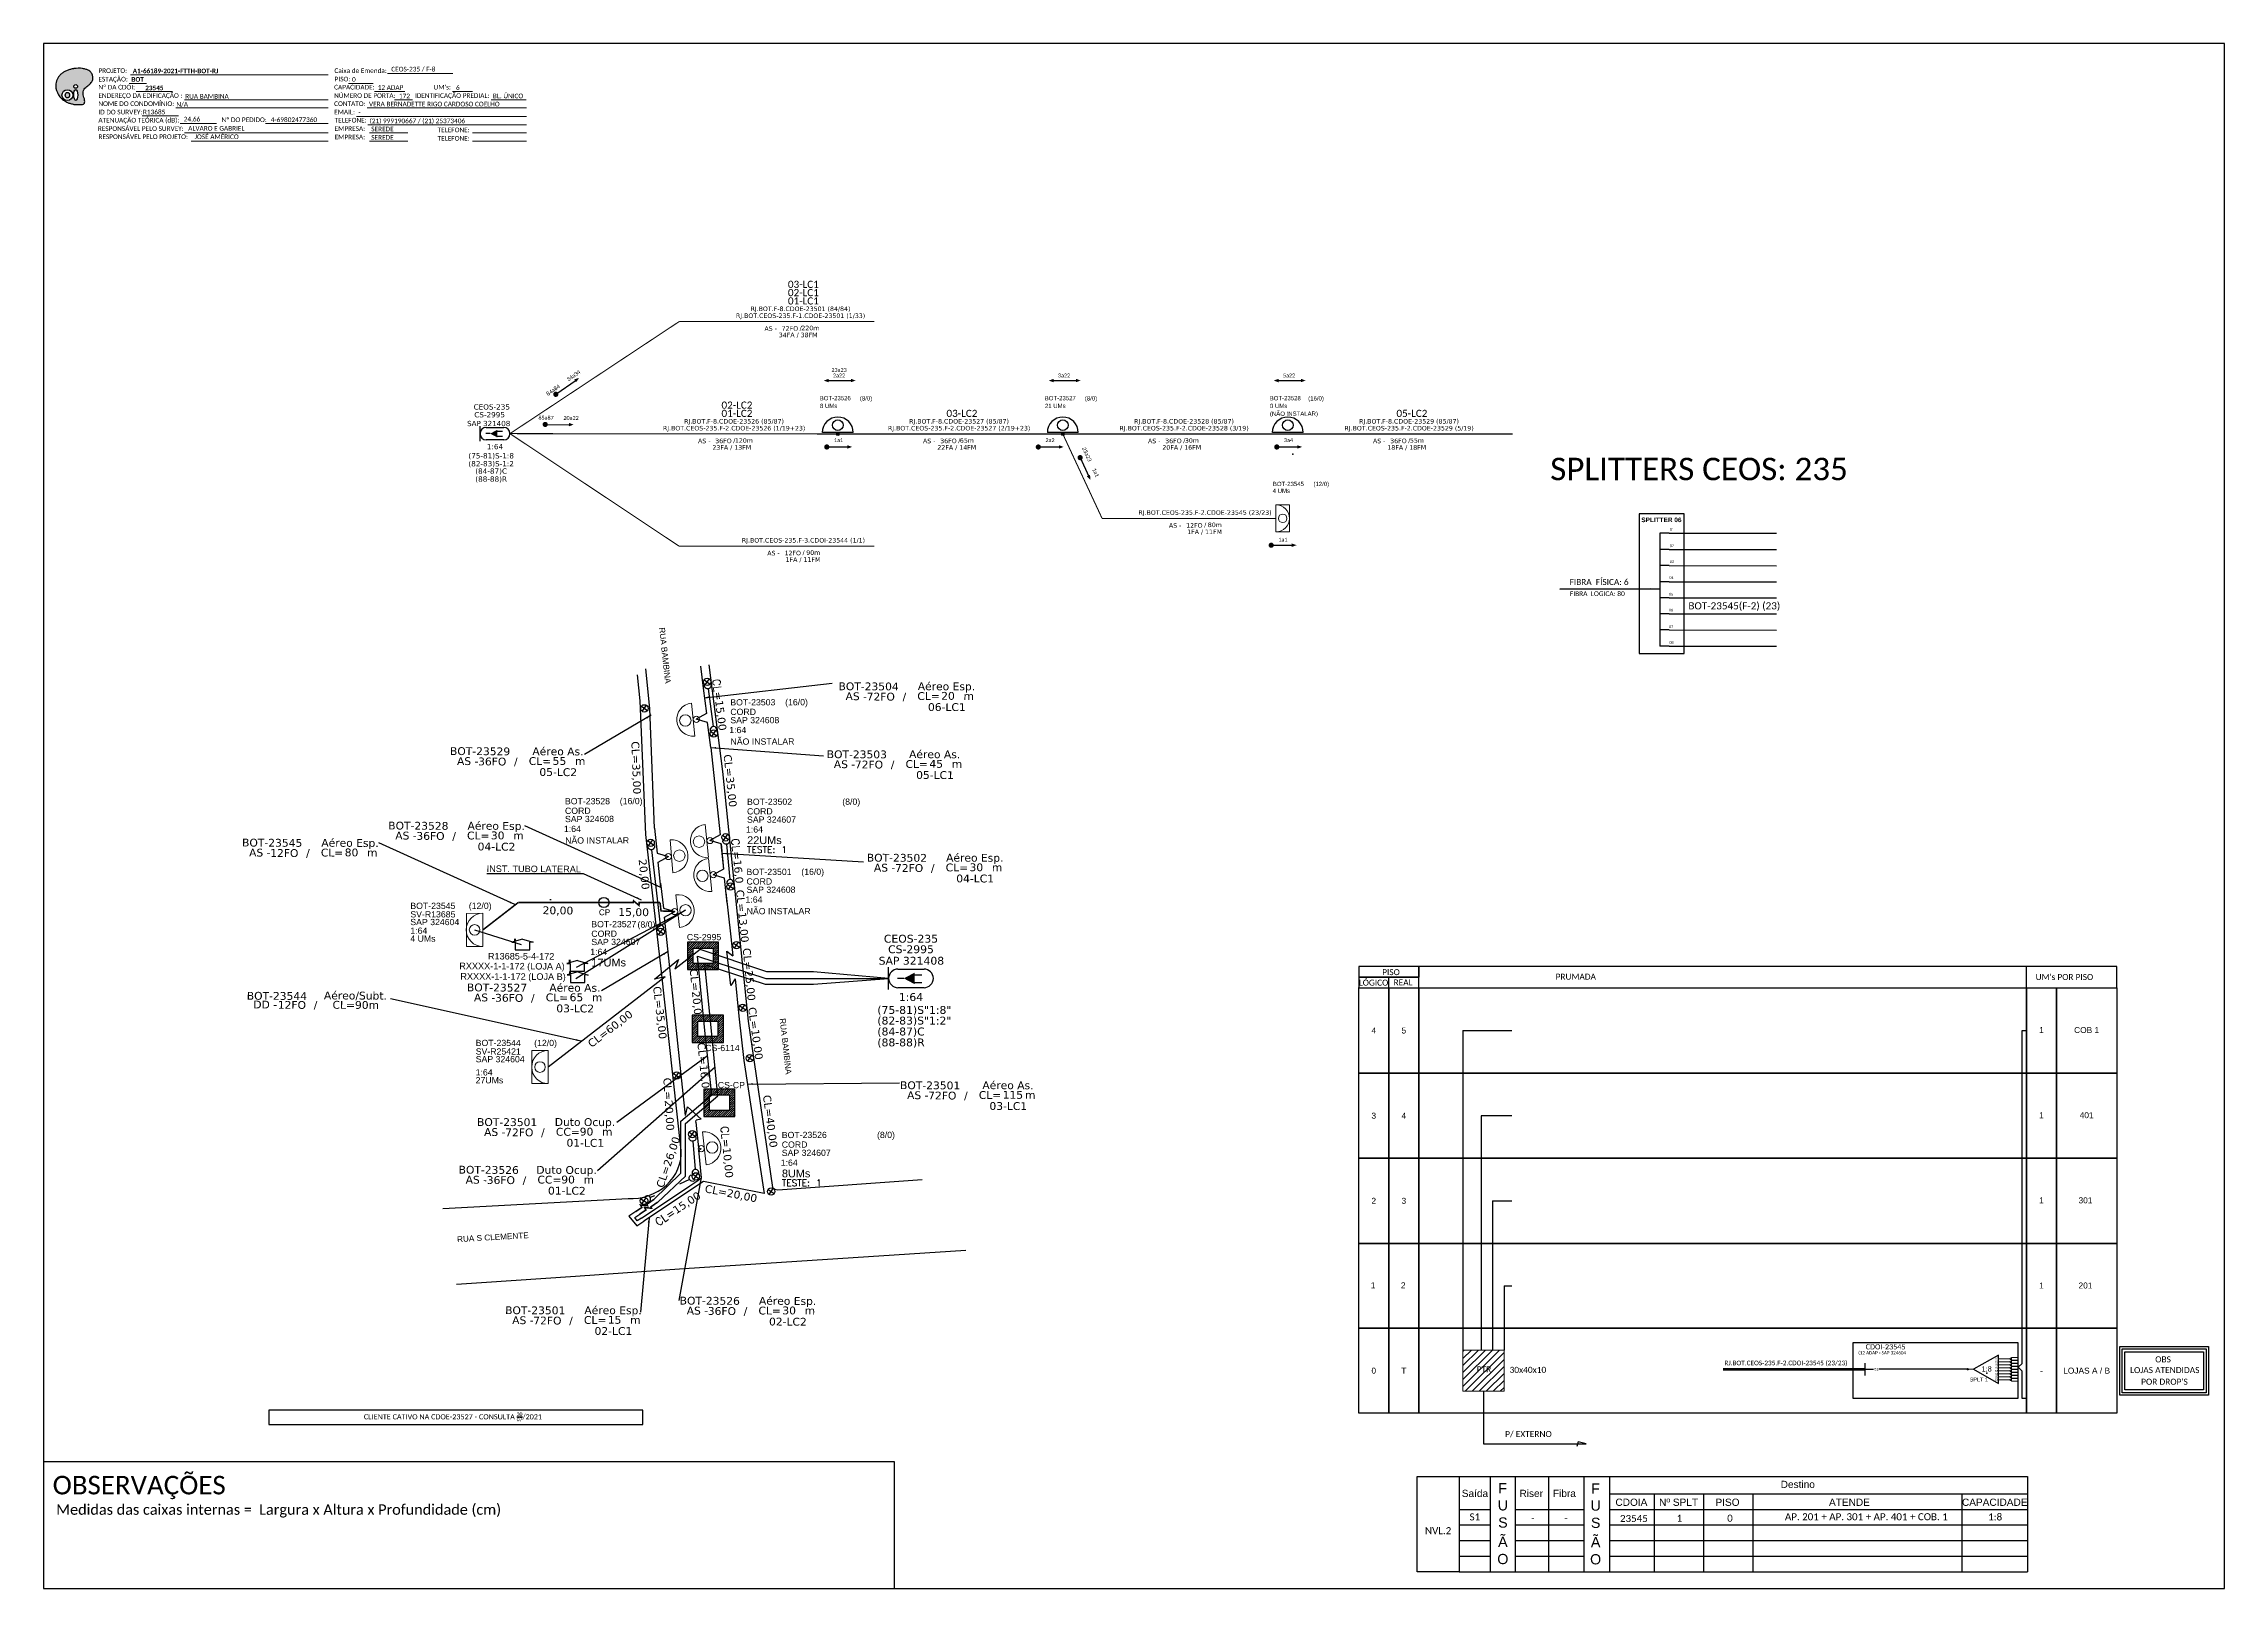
# Model space of a CAD drawing. Extents: x -89 to 749, y 705 to 1299.
import ezdxf
from ezdxf.enums import TextEntityAlignment as Align

# ---------------------------------------------------------------- set-up
doc = ezdxf.new("R2010")
doc.units = 0
for name, color, linetype in [('10.1-Caixas Subterrâneas', 5, 'Continuous'), ('20.4-CEOS', 1, 'Continuous'), ('CABO OPTICO EXISTENTE', 5, 'Continuous'), ('CAP a instalar', 1, 'Continuous'), ('CD de instalação futura', 8, 'Continuous'), ('celulas gpon', 7, 'Continuous'), ('label_cabos', 7, 'Continuous'), ('Legenda', 1, 'Continuous'), ('Postes Existentes NA', 1, 'Continuous'), ('QUADRA', 7, 'Continuous'), ('SETA', 7, 'Continuous'), ('Subida Lateral', 5, 'Continuous'), ('Surveys Casinhas', 7, 'Continuous'), ('surveys legendas', 7, 'Continuous')]:
    doc.layers.add(name, color=color, linetype=linetype)
for name, color, linetype, lineweight in [("20.0-LEGENDA DOS CDO'S", 1, 'Continuous', 0), ('20.1-CDO_INTERIOR', 1, 'Continuous', 0), ('20.2-CDO_POSTE', 1, 'Continuous', 5), ('20.6-CORDOALHA_SUPORTE', 7, 'Continuous', 25), ('40.1-ETIQUETAS', 1, 'Continuous', 20), ('Segmento Logradouro Texto', 7, 'Continuous', 0)]:
    doc.layers.add(name, color=color, linetype=linetype, lineweight=lineweight)
doc.layers.add('EXTRA', color=50, linetype='Continuous', plot=False)
doc.styles.add('ARIAL', font='arial.ttf')
doc.styles.add('DIGICADE', font='arial.ttf')
doc.styles.add('ROMANS', font='romans')
doc.styles.add('siredit', font='verdana.ttf')
doc.styles.get("Standard").update_dxf_attribs({"font": 'arial.ttf'})
doc.styles.add('WMF-Calibri0', font='calibri.ttf')
doc.styles.add('WMF-Calibri1', font='calibrib.ttf')
doc.linetypes.add('FENCELINE1', pattern='A,0.25,-0.1,[133,ltypeshp.shx,S=0.1,R=0,X=-0.1,Y=0],-0.1,1', length=1.45)
doc.dimstyles.new('CC', dxfattribs={"dimtxt": 1, "dimasz": 2, "dimexe": 0.18, "dimexo": 0.0625, "dimgap": 0.09, "dimtad": 0, "dimdec": 0, "dimrnd": 1, "dimzin": 0, "dimdsep": 46, "dimtxsty": 'siredit', "dimblk": 'NONE', "dimcen": 0, "dimse1": 1, "dimse2": 1, "dimsd1": 1, "dimsd2": 1, "dimclrt": 7, "dimadec": 0, "dimazin": 0, "dimtfac": 1, "dimtdec": 0, "dimtofl": 0, "dimtmove": 0, "dimatfit": 3, "dimfxl": 0, "dimtolj": 1, "dimtzin": 0, "dimarcsym": 0})
doc.dimstyles.get("Standard").update_dxf_attribs({"dimtxt": 0.18, "dimasz": 0.18, "dimexe": 0.18, "dimexo": 0.0625, "dimgap": 0.09, "dimtad": 0, "dimtih": 1, "dimtoh": 1, "dimdec": 4, "dimzin": 0, "dimdsep": 46, "dimtxsty": 'Standard', "dimcen": 0.09, "dimadec": 0, "dimazin": 0, "dimtfac": 1, "dimtdec": 4, "dimtofl": 0, "dimtmove": 0, "dimatfit": 3, "dimfxl": 0, "dimtolj": 1, "dimtzin": 0, "dimarcsym": 0})

msp = doc.modelspace()

# ---------------------------------------------------------------- texts
at = {"color": 7, "lineweight": 0, "style": 'WMF-Calibri0'}
msp.add_text('Nº DO PEDIDO:', height=1.7927, dxfattribs=at).set_placement((-20.88, 1268.84))
at = {"style": 'WMF-Calibri0'}
for s, height, p in [('  LÓGICO', 2.3, (414.79, 936.8)), ('     PISO', 2.3, (421.34, 940.83)), ('PRUMADA', 2.3, (492.08, 939.09)), ("UM's POR PISO", 2.3, (676.67, 938.97)), ('    REAL', 2.3, (426.55, 936.86)), ('PTR', 2.317, (461.75, 788.07)), ('30x40x10', 2.317, (474.37, 787.89)), ('P/ EXTERNO', 2.317, (472.68, 763.2))]:
    msp.add_text(s, height=height, dxfattribs=at).set_placement(p)
at = {"color": 7, "style": 'ARIAL'}
for s, height, p in [('4', 2.3, (422.16, 919.54)), ('5', 2.3, (433.73, 919.54)), ('1', 2.3, (678.92, 919.72)), ('COB 1', 2.3, (696.28, 919.72)), ('3', 2.3, (422.16, 886.79)), ('4', 2.3, (433.73, 886.79)), ('1', 2.3, (678.92, 886.98)), ('401', 2.3, (696.28, 886.98)), ('1', 2.3, (678.92, 854.24)), ('301 ', 2.3, (696.28, 854.24)), ('2', 2.3, (422.16, 854.05)), ('3', 2.3, (433.73, 854.05)), ('1', 2.3, (421.92, 821.56)), ('2', 2.3, (433.49, 821.56)), ('1', 2.3, (678.92, 821.49)), ('201 ', 2.3, (696.28, 821.49)), ('0', 2.3, (422.16, 788.75)), ('T', 2.3, (433.73, 788.75)), ('-', 2.3, (678.92, 788.75)), ('LOJAS A / B', 2.3, (696.28, 788.75)), ('Destino', 2.776, (585.21, 745.02)), ('Saída', 2.776, (461.06, 741.56)), ('Riser', 2.776, (482.71, 741.56)), ('Fibra', 2.776, (495.47, 741.56)), ('CDOIA', 2.776, (521.23, 738.15)), ('Nº SPLT', 2.776, (539.38, 738.15)), ('PISO', 2.776, (558.18, 738.15)), ('ATENDE', 2.776, (605.08, 738.15)), ('CAPACIDADE', 2.776, (660.94, 738.15))]:
    msp.add_text(s, height=height, dxfattribs=at).set_placement(p, align=Align.MIDDLE_CENTER)
at = {"color": 1, "style": 'WMF-Calibri0'}
msp.add_text('CDOI-23545', height=2, dxfattribs=at).set_placement((611.34, 796.91))
msp.add_text('RJ.BOT.CEOS-235.F-2.CDOI-23545 (23/23)', height=1.7898, dxfattribs=at).set_placement((580.64, 791.7, 3.73), align=Align.MIDDLE_CENTER)
msp.add_text('(12 ADAP - SAP 324604', height=1.25, dxfattribs=at).set_placement((617.65, 794.99), align=Align.CENTER)
at = {"style": 'ARIAL'}
msp.add_text('01', height=1, dxfattribs=at).set_placement((615.41, 789.27), align=Align.MIDDLE_CENTER)
at = {"color": 2, "style": 'WMF-Calibri0'}
for s, p in [('LOJAS ATENDIDAS ', (712.99, 787.8)), ('OBS', (722.66, 791.92)), ("POR DROP'S", (717.24, 783.33))]:
    msp.add_text(s, height=2.317, dxfattribs=at).set_placement(p)
at = {"color": 7, "style": 'WMF-Calibri0'}
for s, height, p in [('OBSERVAÇÕES', 7.1308, (-85.83, 741.17)), ('-', 2.7, (482.68, 730.67)), ('-', 2.7, (495.44, 730.67)), ('23545', 2.704, (516.85, 730.56)), ('1', 2.7, (538.63, 730.67)), ('0', 2.7, (558.07, 730.67)), ('  AP. 201 + AP. 301 + AP. 401 + COB. 1', 2.7044, (578.35, 731.22))]:
    msp.add_text(s, height=height, dxfattribs=at).set_placement(p)
at = {"color": 7, "linetype": 'Continuous', "style": 'ARIAL'}
for s, p in [('U', (469.82, 735)), ('F', (470.03, 741.56)), ('U', (505.51, 734.9)), ('F', (505.71, 741.45)), ('S', (469.99, 728.38)), ('S', (505.67, 728.28)), ('Ã', (469.97, 720.97)), ('Ã', (505.65, 720.87)), ('O', (469.66, 714.35)), ('O', (505.34, 714.25))]:
    msp.add_text(s, height=3.93, dxfattribs=at).set_placement(p)
at = {"color": 7, "char_height": 2.7432, "width": 40.9104, "attachment_point": 5}
for s, insert in [('\\C3;\\fCalibri|b0|i0|c0|p34;03-LC1', (202.83, 1206.45)), ('\\C3;\\fCalibri|b0|i0|c0|p34;02-LC1', (202.83, 1203.26)), ('\\C3;\\fCalibri|b0|i0|c0|p34;01-LC1', (202.83, 1200.07))]:
    msp.add_mtext(s, dxfattribs=dict(at, insert=insert))
at = {"attachment_point": 5}
for s, insert, char_height, width in [('\\C1;\\fCalibri|b0|i0|c0|p34;23a23', (216.55, 1173.52), 1.5, 25.3588), ('\\C7;\\fCalibri|b0|i0|c0|p34;2a22', (216.55, 1171.41), 1.5, 25.3588), ('\\C7;\\fCalibri|b0|i0|c0|p34;3a22', (303.07, 1171.41), 1.5, 25.3588), ('\\C7;\\fCalibri|b0|i0|c0|p34;5a22', (389.58, 1171.41), 1.5, 25.3588), ('\\C3;\\fCalibri|b0|i0|c0|p34;02-LC2', (177.29, 1160.01), 2.7432, 40.9104), ('\\C3;\\fCalibri|b0|i0|c0|p34;01-LC2', (177.29, 1156.83), 2.7432, 40.9104), ('\\C3;\\fCalibri|b0|i0|c0|p34;03-LC2', (263.8, 1156.83), 2.7432, 40.9104), ('\\C3;\\fCalibri|b0|i0|c0|p34;05-LC2', (436.83, 1156.83), 2.7432, 40.9104), ('\\C7;\\fCalibri|b0|i0|c0|p34;1a1', (216.33, 1146.55), 1.5, 25.3588), ('\\C7;\\fCalibri|b0|i0|c0|p34;2a2', (297.67, 1146.55), 1.5, 25.3588), ('\\C7;\\fCalibri|b0|i0|c0|p34;3a4', (389.36, 1146.55), 1.5, 25.3588), ('\\C7;\\fCalibri|b0|i0|c0|p34;SPLITTERS CEOS: 235', (547.23, 1135.4), 8.64, 131.666), ('\\C10;\\fArial|b1|i0|c0|p34;SPLITTER 06', (532.77, 1115.89), 1.7753, 17.28), ('\\C7;\\fArial|b0|i0;\\H0.578704x;01 ', (536.8, 1112.19), 1.7753, 3.7582), ('\\C7;\\fArial|b0|i0|;\\H1.0273588255048;02 ', (536.8, 1105.91), 1.7753, 3.7582), ('\\C7;\\fArial|b0|i0|;\\H1.0273588255048;03 ', (536.8, 1099.85), 1.7753, 3.456), ('\\C7;\\fCalibri|b0|i0|c0|p34;FIBRA  FÍSICA: 6', (508.81, 1091.99), 2.2859, 34.56), ('\\C7;\\fArial|b0|i0|;\\H1.0273588255048;04 ', (536.65, 1093.71), 1.7753, 3.7582), ('\\C7;\\fCalibri|b0|i0|c0|p34;FIBRA  LOGICA: 80', (508.12, 1087.5), 1.8289, 34.56), ('\\C7;\\fArial|b0|i0|;\\H1.0273588255048;05 ', (536.52, 1087.31), 1.7753, 4.6222), ('\\C1;\\fCalibri|b0|i0|c0|p34;BOT-23545(F-2) (23)', (560.8, 1082.54), 2.7432, 40.9104), ('\\C7;\\fArial|b0|i0|;\\H1.0273588255048;06 ', (536.47, 1081.17), 1.7753, 3.7582), ('\\C7;\\fArial|b0|i0|;\\H1.0273588255048;07 ', (536.5, 1074.79), 1.7753, 3.7582), ('\\C7;\\fArial|b0|i0|;\\H1.0273588255048;08 ', (536.65, 1068.72), 1.7753, 3.7582)]:
    msp.add_mtext(s, dxfattribs=dict(at, insert=insert, char_height=char_height, width=width))
at = {"char_height": 1.5, "width": 25.3588, "attachment_point": 5}
for s, insert, rotation in [('\\C7;\\fCalibri|b0|i0|c0|p34;84a84', (106.61, 1165.81), 35.14338), ('\\C7;\\fCalibri|b0|i0|c0|p34;34a34', (114.48, 1171.35), 35.14338), ('\\C7;\\fCalibri|b0|i0|c0|p34;85a87', (103.89, 1155.14), 359.61), ('\\C7;\\fCalibri|b0|i0|c0|p34;20a22', (113.51, 1155.08), 359.61), ('\\C7;\\fCalibri|b0|i0|c0|p34;23a23', (311.84, 1141.12), 294.85984), ('\\C7;\\fCalibri|b0|i0|c0|p34;1a1', (315.26, 1134.06), 294.85984)]:
    msp.add_mtext(s, dxfattribs=dict(at, insert=insert, rotation=rotation))
at = {"color": 1, "insert": (387.23, 1108.27), "char_height": 1.5, "width": 25.3588, "attachment_point": 5}
msp.add_mtext('\\C7;\\fCalibri|b0|i0|c0|p34;1a1', dxfattribs=at)
at = {"color": 7, "attachment_point": 1, "style": 'WMF-Calibri0'}
for s, insert, char_height, width in [('\\A1;CLIENTE CATIVO NA CDOE-23527 - CONSULTA {\\H0.7x;\\S30/07;}/2021', (33.83, 772.68), 2, 329.4217), ('Medidas das caixas internas =  Largura x Altura x Profundidade (cm)', (-84.48, 737.33), 4, 658.8434)]:
    msp.add_mtext(s, dxfattribs=dict(at, insert=insert, char_height=char_height, width=width))
at = {"color": 7, "lineweight": 0, "style": 'WMF-Calibri0', "flags": 8}
for tag, p, s, height in [('4-69802477360', (-1.97, 1268.87), '', 1.79), ('S1', (458.99, 731.15), 'S1', 2.704), ('1:8', (658.4, 731.15), '1:8', 2.704), ('NVL.2', (441.87, 725.86), 'XX', 2.704)]:
    msp.add_attdef(tag, p, s, height=height, dxfattribs=at)
at = {"layer": '10.1-Caixas Subterrâneas', "color": 30, "style": 'ARIAL'}
for s, p in [('CS-2995', (158.03, 954.26)), ('CS-6114', (165.11, 911.62)), ('CS-CP', (169.93, 897.36))]:
    msp.add_text(s, height=2.4, dxfattribs=at).set_placement(p)
at = {"layer": "20.0-LEGENDA DOS CDO'S", "style": 'ARIAL'}
for s, p in [('8 UMs', (209.21, 1158.88)), ('BOT-23526', (209.14, 1161.86))]:
    msp.add_text(s, height=1.652, rotation=0.11799, dxfattribs=at).set_placement(p)
msp.add_text('       (8/0)', height=1.6523, rotation=0.11799, dxfattribs=at).set_placement((224.69, 1161.78), align=Align.CENTER)
at = {"layer": "20.0-LEGENDA DOS CDO'S", "color": 5, "style": 'ARIAL'}
for s, p in [('21 UMs', (295.72, 1158.88)), ('BOT-23527', (295.66, 1161.86))]:
    msp.add_text(s, height=1.652, rotation=0.11799, dxfattribs=at).set_placement(p)
msp.add_text('       (8/0)', height=1.6523, rotation=0.11799, dxfattribs=at).set_placement((311.2, 1161.78), align=Align.CENTER)
at = {"layer": "20.0-LEGENDA DOS CDO'S", "color": 8, "style": 'ARIAL'}
for s, height, p in [('0 UMs', 1.652, (382.24, 1158.88)), ('BOT-23528', 1.652, (382.17, 1161.86)), ('(NÃO INSTALAR)', 1.6523, (382.24, 1155.88))]:
    msp.add_text(s, height=height, rotation=0.11799, dxfattribs=at).set_placement(p)
msp.add_text('       (16/0)', height=1.6523, rotation=0.11799, dxfattribs=at).set_placement((397.72, 1161.78), align=Align.CENTER)
at = {"layer": "20.0-LEGENDA DOS CDO'S", "color": 1, "style": 'ARIAL'}
for s, p in [('4 UMs', (389.95, 1126.23)), ('BOT-23545', (395.3, 1128.88))]:
    msp.add_text(s, height=1.653, dxfattribs=at).set_placement(p, align=Align.RIGHT)
msp.add_text('    (12/0)', height=1.65, dxfattribs=at).set_placement((400.71, 1128.88), align=Align.CENTER)
for s, p in [('SV-R13685', (51.7, 963.02)), ('BOT-23545', (51.7, 966.29)), ('4 UMs', (51.69, 953.69)), ('SAP 324604', (51.69, 960.06)), ('1:64', (51.69, 956.73))]:
    msp.add_text(s, height=2.4, rotation=359.97241, dxfattribs=at).set_placement(p)
msp.add_text('        (12/0)', height=2.4, rotation=359.97241, dxfattribs=at).set_placement((74.83, 966.28), align=Align.CENTER)
at = {"layer": "20.0-LEGENDA DOS CDO'S", "color": 7, "style": 'ARIAL'}
for s, p in [('BOT-23544', (76.83, 913.56)), ('SAP 324604', (76.83, 907.33)), ('SV-R25421', (76.84, 910.29)), ('27UMs', (76.81, 899.21)), ('1:64', (76.81, 902.25))]:
    msp.add_text(s, height=2.4, rotation=359.97241, dxfattribs=at).set_placement(p)
msp.add_text('        (12/0)', height=2.4, rotation=359.97241, dxfattribs=at).set_placement((99.97, 913.55), align=Align.CENTER)
at = {"layer": '20.4-CEOS', "color": 5, "style": 'siredit'}
for s, height, p in [('CEOS-235', 2.028, (83.02, 1159.33)), ('CS-2995', 2.028, (82.18, 1156.33)), ('SAP 321408', 2, (81.83, 1152.95))]:
    msp.add_text(s, height=height, dxfattribs=at).set_placement(p, align=Align.MIDDLE_CENTER)
for s, height, p in [('(75-81)S-1:8', 2.0275, (82.78, 1141.55)), ('1:64', 2.028, (84.25, 1145.08)), ('CEOS-235', 3.029, (244.21, 956.36)), ('SAP 321408', 3.029, (244.37, 947.89)), ('CS-2995', 3.029, (244.21, 952.3)), ('1:64', 3.029, (244.21, 933.92))]:
    msp.add_text(s, height=height, dxfattribs=at).set_placement(p, align=Align.TOP_CENTER)
for s, p in [('(75-81)S"1:8"', (231.27, 925.93)), ('(82-83)S"1:2"', (231.27, 921.84)), ('(84-87)C', (231.27, 917.64)), ('(88-88)R', (231.27, 913.44))]:
    msp.add_text(s, height=3.029, dxfattribs=at).set_placement(p)
for tag, p in [('(82-83)S-1:2', (82.77, 1138.5)), ('(84-87)C', (82.77, 1135.68)), ('(88-88)R', (82.77, 1132.59))]:
    msp.add_attdef(tag, text='(XX)R', height=2.028, dxfattribs=at).set_placement(p, align=Align.TOP_CENTER)
at = {"layer": '40.1-ETIQUETAS', "color": 7, "style": 'siredit'}
for s, height, p in [('RJ.BOT.CEOS-235.F-1.CDOE-23501 (1/33)', 1.7496, (201.75, 1194.4)), ('RJ.BOT.F-8.CDOE-23501 (84/84)', 1.7496, (201.71, 1197.05)), ('34FA / 38FM', 1.7496, (200.84, 1186.99)), ('RJ.BOT.F-8.CDOE-23526 (85/87)', 1.7496, (176.16, 1153.8)), ('RJ.BOT.F-8.CDOE-23527 (85/87)', 1.7496, (262.68, 1153.8)), ('RJ.BOT.CEOS-235.F-2.CDOE-23528 (3/19)', 1.7496, (349.23, 1151.15)), ('RJ.BOT.F-8.CDOE-23528 (85/87)', 1.7496, (349.19, 1153.8)), ('RJ.BOT.CEOS-235.F-2.CDOE-23529 (5/19)', 1.7496, (435.75, 1151.15)), ('RJ.BOT.F-8.CDOE-23529 (85/87)', 1.7496, (435.71, 1153.8)), ('20FA / 16FM', 1.7496, (348.33, 1143.75)), ('18FA / 18FM', 1.7496, (434.84, 1143.75)), ('1FA / 11FM', 1.75, (202.68, 1100.63))]:
    msp.add_text(s, height=height, dxfattribs=at).set_placement(p, align=Align.MIDDLE_CENTER)
for s, p in [('AS -', (192.65, 1189.48)), ('72FO', (200.8, 1189.5)), ('/', (202.21, 1189.67)), ('AS -', (167.11, 1146.23)), ('36FO', (175.25, 1146.26)), ('/', (176.67, 1146.42)), ('AS -', (253.62, 1146.23)), ('36FO', (261.77, 1146.26)), ('/', (263.18, 1146.42)), ('AS -', (340.14, 1146.23)), ('36FO', (348.28, 1146.26)), ('/', (349.7, 1146.42)), ('AS -', (426.65, 1146.23)), ('36FO', (434.8, 1146.26)), ('/', (436.21, 1146.42)), ('AS -', (193.75, 1103.12)), ('12FO', (201.9, 1103.14)), ('/', (203.31, 1103.3))]:
    msp.add_text(s, height=1.75, dxfattribs=at).set_placement(p, align=Align.MIDDLE_RIGHT)
for s, p in [('220m', (202.04, 1189.67)), ('120m', (176.5, 1146.42)), ('65m', (263.01, 1146.42)), ('30m', (349.53, 1146.42)), ('55m', (436.05, 1146.42)), ('90m', (203.93, 1103.3))]:
    msp.add_text(s, height=1.75, dxfattribs=at).set_placement(p, align=Align.MIDDLE_LEFT)
at = {"layer": '40.1-ETIQUETAS', "style": 'siredit'}
for s, p in [('RJ.BOT.CEOS-235.F-2.CDOE-23526 (1/19+23)', (176.2, 1151.15)), ('RJ.BOT.CEOS-235.F-2.CDOE-23527 (2/19+23)', (262.72, 1151.15)), ('23FA / 13FM', (175.3, 1143.75)), ('22FA / 14FM', (261.81, 1143.75))]:
    msp.add_text(s, height=1.7496, dxfattribs=at).set_placement(p, align=Align.MIDDLE_CENTER)
at = {"layer": '40.1-ETIQUETAS', "color": 1, "style": 'siredit'}
for s, p in [('AS -', (348.18, 1113.75)), ('12FO', (356.33, 1113.77)), ('/', (357.74, 1113.93))]:
    msp.add_text(s, height=1.75, dxfattribs=at).set_placement(p, align=Align.MIDDLE_RIGHT)
msp.add_text('1FA / 11FM', height=1.75, dxfattribs=at).set_placement((357.11, 1111.3), align=Align.MIDDLE_CENTER)
msp.add_text('80m', height=1.75, dxfattribs=at).set_placement((358.35, 1113.98), align=Align.MIDDLE_LEFT)
at = {"layer": 'CABO OPTICO EXISTENTE', "color": 1, "style": 'siredit'}
msp.add_text('RJ.BOT.CEOS-235.F-2.CDOE-23545 (23/23)', height=1.7496, dxfattribs=at).set_placement((357.27, 1118.71), align=Align.MIDDLE_CENTER)
at = {"layer": 'CABO OPTICO EXISTENTE', "color": 7, "style": 'siredit'}
msp.add_text('RJ.BOT.CEOS-235.F-3.CDOI-23544 (1/1)', height=1.7496, dxfattribs=at).set_placement((202.85, 1108.04), align=Align.MIDDLE_CENTER)
at = {"layer": 'celulas gpon', "style": 'siredit'}
for s, rotation, p in [('CL=35,00', 272.07829, (136.7, 1030.7)), ('CL=35,00', 276.20415, (172.13, 1025.55)), ('CL=13,00', 275.72996, (176.9, 973.51)), ('CL=25,00', 275.58137, (179.49, 951.12)), ('CL=20,0', 275.77222, (159.11, 943.11)), ('CL=35,00', 276.60469, (145.04, 936.36)), ('CL=60,00', 37.48685, (121.37, 912.81)), ('CL=10,00', 277.89416, (181.57, 928.32)), ('CL=16,0', 275.77222, (162.06, 914.8)), ('CL=20,00', 273.44911, (148.99, 901.3)), ('CL=40,00', 277.70869, (187.26, 894.54)), ('CL=26,00', 71.41637, (148.99, 858.79)), ('CL=20,00', 348.86477, (164.73, 857.38))]:
    msp.add_text(s, height=3, rotation=rotation, dxfattribs=at).set_placement(p)
at = {"layer": 'Segmento Logradouro Texto', "color": 5, "linetype": 'Continuous', "char_height": 2.25, "attachment_point": 1, "style": 'DIGICADE'}
for s, insert, width, rotation in [('\\fArial|b0|i0|c0|p34;\\W1.0000000000;\\T1.0000000000;\\o\\lRUA BAMBINA', (149.56, 1074.64), 22.2928, 276.31835), ('\\fArial|b0|i0|c0|p34;\\W1.0000000000;\\T1.0000000000;\\o\\lRUA BAMBINA', (149.56, 1074.64), 22.2928, 276.31835), ('\\fArial|b0|i0|c0|p34;\\W1.0000000000;\\T1.0000000000;\\o\\lRUA BAMBINA', (195.93, 924.36), 22.2928, 276.31835), ('\\fArial|b0|i0|c0|p34;\\W1.0000000000;\\T1.0000000000;\\o\\lRUA BAMBINA', (195.93, 924.36), 22.2928, 276.31835), ('\\fArial|b0|i0|c0|p34;\\W1.0000000000;\\T1.0000000000;\\o\\lRUA S CLEMENTE', (69.6, 840.41), 28.2217, 3.23884), ('\\fArial|b0|i0|c0|p34;\\W1.0000000000;\\T1.0000000000;\\o\\lRUA S CLEMENTE', (69.6, 840.41), 28.2217, 3.23884)]:
    msp.add_mtext(s, dxfattribs=dict(at, insert=insert, width=width, rotation=rotation))
at = {"layer": 'Segmento Logradouro Texto', "color": 5, "linetype": 'Continuous', "insert": (124.2, 966.12), "char_height": 2.25, "width": 28.2217, "attachment_point": 1, "style": 'DIGICADE'}
msp.add_mtext('CP', dxfattribs=at)
at = {"layer": 'surveys legendas', "color": 2, "style": 'ARIAL'}
msp.add_text('INST. TUBO LATERAL', height=2.5101, rotation=359.7837, dxfattribs=at).set_placement((81.04, 980.51))
at = {"layer": 'surveys legendas', "style": 'ARIAL'}
for s, p in [('R13685-5-4-172', (81.53, 946.88)), ('RXXXX-1-1-172 (LOJA A)', (70.51, 943.11)), ('RXXXX-1-1-172 (LOJA B)', (70.93, 939.12))]:
    msp.add_text(s, height=2.5101, rotation=359.7837, dxfattribs=at).set_placement(p)

# ---------------------------------------------------------------- blocks, each defined once
blk = doc.blocks.new('OI')
h = blk.add_hatch(color=40)
edge = h.paths.add_edge_path()
edge.add_spline(control_points=[(4.35, -0.67), (3.92, -0.99), (3.26, -1.5), (2.81, -2.59), (2.9, -3.5), (3.06, -4.27), (3.31, -4.85), (3.37, -5.39), (3.4, -5.88), (3.2, -6.4), (2.54, -6.61), (1.65, -6.63), (0.55, -6.67), (-0.56, -6.42), (-1.61, -6.14), (-2.77, -5.61), (-3.92, -4.77), (-4.89, -3.7), (-5.34, -2.65), (-5.6, -1.94), (-5.85, -0.96), (-5.71, 0.47), (-5.1, 2.02), (-4.14, 3.02), (-3.3, 3.61), (-2.37, 4.16), (-1.36, 4.44), (-0.56, 4.7), (0.79, 4.85), (2.24, 4.97), (3.79, 4.57), (4.67, 4.21), (5.44, 3.65), (5.76, 2.99), (6.03, 2.21), (6.01, 1.46), (5.72, 0.64), (5.31, 0.08), (4.88, -0.38), (4.51, -0.55), (4.35, -0.67)], knot_values=[0, 0, 0, 0, 1.60434, 2.417191, 3.427595, 4.282808, 4.776746, 5.304182, 5.888771, 6.258406, 6.858137, 7.79129, 8.986195, 10.124242, 11.187857, 12.242908, 13.953784, 15.414161, 16.515391, 17.349188, 17.675853, 19.552021, 21.515531, 22.568638, 23.63245, 24.621084, 25.782718, 26.745347, 27.142653, 29.870543, 31.004649, 31.921532, 32.709589, 33.801391, 34.042471, 35.192333, 35.971461, 36.628871, 37.254359, 37.836911, 37.836911, 37.836911, 37.836911], degree=3, periodic=0)
h.paths.add_polyline_path([(1.13, -0.87, -1), (-0.04, -0.87, -1)], flags=16)
edge = h.paths.add_edge_path(flags=16)
edge.add_ellipse((0.56, -3.59), major_axis=(-0.02, 1.71), ratio=0.361305, start_angle=0, end_angle=360)
h.paths.add_polyline_path([(-0.36, -3.62, -1), (-3.8, -3.62, -1)], flags=16)
edge = h.paths.add_edge_path(flags=0)
edge.add_ellipse((-2.08, -3.62), major_axis=(0, 0.885), ratio=0.758294, start_angle=0, end_angle=360)
at = {"color": 40}
for centre, radius in [((-2.08, -3.62), 1.72), ((0.54, -0.87), 0.587)]:
    blk.add_circle(centre, radius, dxfattribs=at)
blk.add_ellipse((-2.08, -3.62), major_axis=(0, 0.885), ratio=0.758294, start_param=-3.141592653589792, end_param=3.141592653589792, dxfattribs=at)
blk.add_ellipse((0.56, -3.59), major_axis=(-0.02, 1.71), ratio=0.361305, dxfattribs=at)
at = {"color": 40, "start_tangent": (-0.800898, -0.598801), "end_tangent": (-0.800898, -0.598801)}
blk.add_spline([(4.35, -0.67), (3.2, -1.78), (2.9, -2.54), (2.92, -3.55), (3.12, -4.38), (3.28, -4.85), (3.37, -5.37), (3.35, -5.95), (3.2, -6.29), (2.66, -6.55), (1.73, -6.63), (0.54, -6.62), (-0.58, -6.41), (-1.6, -6.11), (-2.56, -5.67), (-3.95, -4.67), (-4.89, -3.56), (-5.37, -2.56), (-5.64, -1.78), (-5.72, -1.46), (-5.63, 0.42), (-4.84, 2.22), (-4.13, 2.99), (-3.27, 3.62), (-2.4, 4.09), (-1.3, 4.47), (-0.37, 4.72), (0.02, 4.77), (2.75, 4.8), (3.85, 4.53), (4.69, 4.16), (5.31, 3.68), (5.85, 2.73), (5.93, 2.5), (5.94, 1.35), (5.67, 0.62), (5.29, 0.08), (4.84, -0.36), (4.35, -0.67)], degree=3, dxfattribs=at)
blk = doc.blocks.new('CARIMBO')
at = {"color": 7, "lineweight": 0}
for points in [[(134.48, -16.3), (159.61, -16.3)], [(35.15, -20.06), (41.7, -20.06)], [(35.66, -16.79), (111.64, -16.79)], [(37.81, -23.14), (51.75, -23.14)], [(119.43, -20.02), (128.92, -20.02)], [(129.48, -23.14), (141.1, -23.14)], [(159.42, -23.14), (167.09, -23.14)], [(40.13, -32.55), (54.07, -32.55)], [(52.97, -29.48), (111.64, -29.48)], [(56.38, -26.37), (111.64, -26.37)], [(122.56, -32.72), (187.83, -32.72)], [(126.6, -29.48), (187.83, -29.48)], [(137.07, -26.37), (144.01, -26.37)], [(174.24, -26.37), (187.8, -26.37)], [(54.67, -35.52), (68.61, -35.52)], [(56.38, -39.07), (111.64, -39.07)], [(126.84, -35.96), (187.83, -35.96)], [(127.45, -39.07), (142.25, -39.07)], [(167.06, -39.07), (187.83, -39.07)], [(58.87, -42.31), (111.64, -42.31)], [(127.45, -42.31), (142.25, -42.31)], [(167.06, -42.31), (187.83, -42.31)]]:
    blk.add_lwpolyline(points, dxfattribs=at)
at = {"color": 7, "xscale": 1.213923925163967, "yscale": 1.213923925163967, "zscale": 1.213923925163967, "rotation": 0.1532896023949059}
blk.add_blockref('OI', (13.86, -20.16), dxfattribs=at)
at = {"color": 7, "lineweight": 0, "style": 'WMF-Calibri0'}
for s, height, p in [('PROJETO:', 1.793, (23.26, -16.04)), ('Caixa de Emenda:', 1.7927, (114.02, -16.04)), ('ESTAÇÃO:', 1.793, (23.26, -19.32)), ('ENDEREÇO DA EDIFICAÇÃO :', 1.7927, (23.26, -25.63)), ('Nº DA CDOI:', 1.7927, (23.26, -22.39)), ('CAPACIDADE:', 1.7927, (113.91, -22.39)), ('NÚMERO DE PORTA:', 1.7927, (113.91, -25.63)), ('PISO:', 1.793, (114.09, -19.28)), ('IDENTIFICAÇÃO PREDIAL:', 1.7927, (144.99, -25.63)), ("UM's:", 1.793, (152.15, -22.39)), ('ATENUAÇÃO TEÓRICA (dB):', 1.7927, (23.26, -35.09)), ('NOME DO CONDOMÍNIO:', 1.7927, (23.26, -28.74)), ('ID DO SURVEY:', 1.7927, (23.26, -31.97)), ('CONTATO:', 1.793, (113.91, -28.74)), ('EMAIL:', 1.793, (113.91, -31.97)), ('TELEFONE:', 1.793, (114.09, -35.09)), ('RESPONSÁVEL PELO SURVEY:', 1.7927, (23.02, -38.32)), ('RESPONSÁVEL PELO PROJETO:', 1.7927, (23.26, -41.44)), ('EMPRESA:', 1.793, (114.09, -38.32)), ('EMPRESA:', 1.793, (114.09, -41.56)), ('TELEFONE:', 1.793, (153.7, -38.83)), ('TELEFONE:', 1.793, (153.7, -42.06))]:
    blk.add_text(s, height=height, dxfattribs=at).set_placement(p)
at = {"color": 7, "lineweight": 0, "flags": 8}
for tag, p, style in [('PROJ', (36.46, -16.13), 'WMF-Calibri1'), ('CEOS-XX', (135.87, -15.46), 'WMF-Calibri0'), ('EST', (35.94, -19.41), 'WMF-Calibri1'), ('LOGRADOURO', (56.65, -25.91), 'WMF-Calibri0'), ('PISO_PTR', (120.78, -19.42), 'WMF-Calibri0'), ('CAPAC.', (130.66, -22.52), 'WMF-Calibri0'), ('N°', (138.85, -25.77), 'WMF-Calibri0'), ("UC'S", (160.78, -22.54), 'WMF-Calibri0'), ('N°PREDIO', (174.94, -25.77), 'WMF-Calibri0'), ('_ID_', (40.39, -31.94), 'WMF-Calibri0'), ('NOME_DO_COND.', (53.23, -29.02), 'WMF-Calibri0'), ('O_POTEN', (56.06, -34.68), 'WMF-Calibri0'), ('EMAIL', (123.26, -32.12), 'WMF-Calibri0'), ('NOME_DO_CONTATO', (127.3, -28.89), 'WMF-Calibri0'), ('RES_SURVEY', (57.78, -38.23), 'WMF-Calibri0'), ('RES_PROJ', (60.27, -41.47), 'WMF-Calibri0'), ('TELEFONE', (127.55, -35.36), 'WMF-Calibri0'), ('EMP_RESP_SURVEY', (128.16, -38.47), 'WMF-Calibri0'), ('EMP_RESP_PROJ', (128.16, -41.71), 'WMF-Calibri0'), ('CONT_RESP_SURVEY', (167.76, -38.47), 'WMF-Calibri0'), ('CONT_RESP_PROJ', (167.76, -41.71), 'WMF-Calibri0')]:
    blk.add_attdef(tag, p, '', height=1.79, dxfattribs=dict(at, style=style))
at = {"color": 7, "lineweight": 0, "style": 'WMF-Calibri1', "flags": 8}
blk.add_attdef("N° CDO'S", text='', height=1.79, dxfattribs=at).set_placement((44.78, -22.68), align=Align.CENTER)
blk = doc.blocks.new('SPLT_1-8_SC-APC')
at = {"color": 1, "lineweight": 0}
blk.add_lwpolyline([(-17.04, -7.55), (-19.26, -7.55)], dxfattribs=at)
at = {"color": 1}
blk.add_lwpolyline([(-7.37, -2.1), (-17.04, -7.55), (-7.37, -13), (-7.37, -2.1)], dxfattribs=at)
at = {"color": 3, "lineweight": 0}
for points in [[(-2.99, -3.51), (-7.37, -3.51)], [(-7.37, -4.66), (-2.99, -4.66)], [(-7.37, -5.82), (-2.99, -5.82)], [(-7.37, -6.97), (-2.99, -6.97)], [(-7.37, -8.12), (-2.99, -8.12)], [(-2.41, -3.02), (-2.41, -4)], [(-2.41, -3.02), (0, -3.02)], [(-2.41, -4), (0, -4)], [(-2.41, -4.17), (-2.41, -5.16)], [(-2.41, -4.17), (0, -4.17)], [(-2.41, -5.16), (0, -5.16)], [(-2.41, -5.32), (-2.41, -6.31)], [(-2.41, -5.32), (0, -5.32)], [(-2.41, -6.31), (0, -6.31)], [(-2.41, -6.48), (-2.41, -7.46)], [(-2.41, -6.48), (0, -6.48)], [(-2.41, -7.46), (0, -7.46)], [(-2.41, -7.63), (-2.41, -8.62)], [(-2.41, -7.63), (0, -7.63)], [(-7.37, -9.28), (-2.99, -9.28)], [(-7.37, -10.43), (-2.99, -10.43)], [(-7.37, -11.58), (-2.99, -11.58)], [(-2.41, -8.62), (0, -8.62)], [(-2.41, -8.78), (-2.41, -9.77)], [(-2.41, -8.78), (0, -8.78)], [(-2.41, -9.77), (0, -9.77)], [(-2.41, -9.94), (-2.41, -10.92)], [(-2.41, -9.94), (0, -9.94)], [(-2.41, -10.92), (0, -10.92)], [(-2.41, -11.09), (-2.41, -12.08)], [(-2.41, -11.09), (0, -11.09)], [(-2.41, -12.08), (0, -12.08)]]:
    blk.add_lwpolyline(points, dxfattribs=at)
for points in [[(-2.99, -3.22), (-2.41, -3.22), (-2.41, -3.8), (-2.99, -3.8)], [(-2.99, -4.38), (-2.41, -4.38), (-2.41, -4.95), (-2.99, -4.95)], [(-2.99, -5.53), (-2.41, -5.53), (-2.41, -6.1), (-2.99, -6.1)], [(-2.99, -6.68), (-2.41, -6.68), (-2.41, -7.26), (-2.99, -7.26)], [(-2.99, -7.84), (-2.41, -7.84), (-2.41, -8.41), (-2.99, -8.41)], [(-2.99, -8.99), (-2.41, -8.99), (-2.41, -9.56), (-2.99, -9.56)], [(-2.99, -10.14), (-2.41, -10.14), (-2.41, -10.72), (-2.99, -10.72)], [(-2.99, -11.3), (-2.41, -11.3), (-2.41, -11.87), (-2.99, -11.87)]]:
    blk.add_lwpolyline(points, close=True, dxfattribs=at)
at = {"color": 1, "style": 'ARIAL'}
for s, height, p in [('1:8', 2, (-13.91, -8.4)), ('S1', 0.75, (-8.74, -3.78)), ('S2', 0.75, (-8.74, -4.97)), ('S3', 0.75, (-8.74, -6.18)), ('S4', 0.75, (-8.74, -7.36)), ('S5', 0.75, (-8.74, -8.57)), ('S6', 0.75, (-8.74, -9.69)), ('S7', 0.75, (-8.74, -10.78)), ('S8', 0.75, (-8.74, -11.9))]:
    blk.add_text(s, height=height, dxfattribs=at).set_placement(p)
blk = doc.blocks.new('SPLITTER_')
blk.add_point((0, 0))
at = {"style": 'ARIAL', "flags": 4}
blk.add_attdef('SPLT', (0, -3.26), '', height=1.5, dxfattribs=at)
blk = doc.blocks.new('Inst CORD BENZINAL 4.55MM 3F (sem recursos)')
at = {"layer": '20.6-CORDOALHA_SUPORTE', "color": 0, "lineweight": 0, "style": 'ROMANS'}
blk.add_attdef('LANCE', text='', height=1, dxfattribs=at).set_placement((-0.54, -2.21), align=Align.RIGHT)
at = {"layer": '20.6-CORDOALHA_SUPORTE', "color": 0, "style": 'siredit'}
blk.add_attdef('QTDE', (-0.54, -2.21), '', height=1, rotation=359.69, dxfattribs=at)
at = {"layer": '20.6-CORDOALHA_SUPORTE', "color": 0, "lineweight": 0, "style": 'ROMANS'}
for tag, p, flags in [('FATOR', (-5.2, -4.44), 3), ('ID_ATIVIDADE', (-5.2, -6.67), 3), ('FID', (-5.2, -8.9), 1)]:
    blk.add_attdef(tag, p, '', height=1, dxfattribs=dict(at, flags=flags))
blk = doc.blocks.new('*X58')
at = {"color": 0, "linetype": 'Continuous'}
for p, q in [((-1.25, 0.34099), (-0.49099, 1.1)), ((-1.25, 0.517767), (-0.667767, 1.1)), ((-1.25, 0.694544), (-0.844544, 1.1)), ((-1.25, 0.87132), (-1.02132, 1.1)), ((-1.25, 1.048097), (-1.198097, 1.1)), ((-1.25, 0.164214), (-0.8035, 0.610714)), ((-1.25, -0.012563), (-0.8035, 0.433937)), ((-1.25, -0.18934), (-0.8035, 0.25716)), ((-1.25, -0.366117), (-0.8035, 0.080383)), ((-0.789214, 0.625), (-0.314214, 1.1)), ((-0.612437, 0.625), (-0.137437, 1.1)), ((-0.43566, 0.625), (0.03934, 1.1)), ((-0.258883, 0.625), (0.216117, 1.1)), ((-0.082107, 0.625), (0.392893, 1.1)), ((0.09467, 0.625), (0.56967, 1.1)), ((0.271447, 0.625), (0.746447, 1.1)), ((0.448223, 0.625), (0.923223, 1.1)), ((0.625, 0.625), (1.1, 1.1)), ((0.801777, 0.625), (1.25, 1.073223)), ((0.8035, 0.449947), (1.25, 0.896447)), ((0.8035, 0.27317), (1.25, 0.71967)), ((0.8035, 0.096393), (1.25, 0.542893)), ((0.8035, -0.080383), (1.25, 0.366117)), ((0.8035, -0.25716), (1.25, 0.18934)), ((0.8035, -0.433937), (1.25, 0.012563)), ((-1.25, -0.542893), (-0.8035, -0.096393)), ((-1.25, -0.71967), (-0.8035, -0.27317)), ((-1.25, -0.896447), (-0.8035, -0.449947)), ((-1.25, -1.073223), (-0.801777, -0.625)), ((-1.1, -1.1), (-0.625, -0.625)), ((-0.923223, -1.1), (-0.448223, -0.625)), ((-0.746447, -1.1), (-0.271447, -0.625)), ((-0.56967, -1.1), (-0.09467, -0.625)), ((-0.392893, -1.1), (0.082107, -0.625)), ((-0.216117, -1.1), (0.258883, -0.625)), ((-0.03934, -1.1), (0.43566, -0.625)), ((0.137437, -1.1), (0.612437, -0.625)), ((0.314214, -1.1), (0.789214, -0.625)), ((0.49099, -1.1), (1.25, -0.34099)), ((0.667767, -1.1), (1.25, -0.517767)), ((0.8035, -0.610714), (1.25, -0.164214)), ((0.844544, -1.1), (1.25, -0.694544)), ((1.02132, -1.1), (1.25, -0.87132)), ((1.198097, -1.1), (1.25, -1.048097))]:
    blk.add_line(p, q, dxfattribs=at)
blk = doc.blocks.new('MANHOLE_MQ')
at = {"color": 0, "linetype": 'Continuous'}
for p, q in [((0.00000623, 0.00000569), (-0.00000627, 0.00000569)), ((-0.00000627, 0.00000569), (-0.00000627, -0.00000531)), ((-0.00000404, 0.00000331), (0.00000399, 0.00000331)), ((-0.00000404, -0.00000294), (-0.00000404, 0.00000331)), ((0.00000399, 0.00000331), (0.00000399, -0.00000294)), ((0.00000623, -0.00000531), (0.00000623, 0.00000569)), ((-0.00000627, -0.00000531), (0.00000623, -0.00000531)), ((0.00000399, -0.00000294), (-0.00000404, -0.00000294)), ((0.00000399, -0.00000294), (0.00000399, -0.00000294))]:
    blk.add_line(p, q, dxfattribs=at)
at = {"color": 0, "linetype": 'Continuous', "xscale": 5e-06, "yscale": 5e-06, "zscale": 1e-05}
blk.add_blockref('*X58', (-0.00000002, 0.00000019), dxfattribs=at)
blk = doc.blocks.new('*U64')
at = {"color": 0}
blk.add_line((2.14, -0.58), (-2.1, -0.68), dxfattribs=at)
for centre, radius in [((0, 0.38), 0.733), ((0.03, -1.03), 0.393)]:
    blk.add_circle(centre, radius, dxfattribs=at)
blk.add_arc((0.02, -0.63), 2.12, 1.3782, 181.3782, dxfattribs=at)
blk = doc.blocks.new('Inst CDOE-8 CAIXA DIST OPT CDOE 48F_8D C_SPL OPTAP')
at = {"layer": "20.0-LEGENDA DOS CDO'S", "color": 0, "style": 'ARIAL'}
for tag, p, height in [('FID', (0.12, 5.25), 0.8), ('SAP', (0.12, 2.96), 0.8), ('CORDOALHA', (0.12, 4.02), 0.8), ('1:XX', (-0.01, 1.7), 0.8), ('UMS', (0.14, 0.22), 1)]:
    blk.add_attdef(tag, p, '', height=height, rotation=0.118, dxfattribs=at)
at = {"layer": "20.0-LEGENDA DOS CDO'S", "color": 0}
for tag, p, style, flags in [('ID_ATIVIDADE', (0.12, 6.47), 'ARIAL', 3), ('FATOR', (7.92, 6.47), 'ARIAL', 1), ('QTDE', (0.23, -0.97), 'DIGICADE', 3)]:
    blk.add_attdef(tag, p, '', height=0.8, rotation=0.118, dxfattribs=dict(at, style=style, flags=flags))
at = {"layer": "20.0-LEGENDA DOS CDO'S", "color": 0, "style": 'ARIAL'}
blk.add_attdef('FIBRAS_UTILIZADAS', text='', height=0.8, rotation=0.118, dxfattribs=at).set_placement((13.48, 5.26), align=Align.CENTER)
blk = doc.blocks.new('Teste  FTTH')
at = {"color": 0, "lineweight": 0, "style": 'ROMANS'}
for tag, p in [('TESTE', (-2.3, -0.29)), ('QTDE', (0.21, -0.29))]:
    blk.add_attdef(tag, p, '', height=0.48, dxfattribs=at)
for tag, p, flags in [('FID', (-2.23, -1.25), 1), ('FATOR', (-2.23, -2.03), 3), ('ID_ATIVIDADE', (-2.23, -2.72), 3)]:
    blk.add_attdef(tag, p, '', height=0.48, dxfattribs=dict(at, flags=flags))
blk = doc.blocks.new('CDOE_CT_POSTE')
at = {"layer": "20.0-LEGENDA DOS CDO'S", "color": 0, "style": 'ARIAL'}
for tag, p in [('CDO_N', (0.12, 5.25)), ('CORDOALHA', (0.12, 4.02)), ('SAP', (0.12, 2.96)), ('1:XX', (0.14, 1.23)), ('UMS', (0.14, 0.22))]:
    blk.add_attdef(tag, p, '', height=0.68, rotation=0.118, dxfattribs=at)
blk.add_attdef('FIBRAS_UTILIZADAS', text='', height=0.68, rotation=0.118, dxfattribs=at).set_placement((7.83, 5.26), align=Align.CENTER)
blk = doc.blocks.new('Inst CB DT OCUP CFOA-SM-AS-80-TS-72')
at = {"layer": 'label_cabos', "color": 0, "style": 'siredit'}
for tag, flags, p in [('ID_ATIVIDADE', 3, (1.31, 2.67)), ('FATOR', 1, (11.56, 2.55))]:
    blk.add_attdef(tag, text='', height=1, rotation=359.69, dxfattribs=dict(at, flags=flags)).set_placement(p, align=Align.MIDDLE_CENTER)
for tag, p in [('TIPO_CABO', (1.76, 0)), ('DESTINO_CABO', (3.13, 1.26)), ('CABO', (4.69, -0.05)), ('/', (7.71, -0.05)), ('LANCE', (10.91, 0)), ('TIPO_CABO', (13.11, 1.24)), ('UND', (15.96, 0)), ('FID', (13.15, -1.41))]:
    blk.add_attdef(tag, text='', height=1, rotation=359.69, dxfattribs=at).set_placement(p, align=Align.MIDDLE_CENTER)
blk.add_attdef('QTDE', (12.43, -0.47), '', height=1, rotation=359.69, dxfattribs=at)
blk = doc.blocks.new('_None')
blk = doc.blocks.new('Inst CB ESP CFOA-SM-AS-80-TS-72')
at = {"layer": 'label_cabos', "color": 0, "style": 'siredit'}
for tag, flags, p in [('ID_ATIVIDADE', 3, (1.31, 2.67)), ('FATOR', 1, (11.56, 2.55))]:
    blk.add_attdef(tag, text='', height=0.8, rotation=359.69, dxfattribs=dict(at, flags=flags)).set_placement(p, align=Align.MIDDLE_CENTER)
for tag, p in [('TIPO_CABO', (1.76, 0)), ('DESTINO_CABO', (3.13, 1.26)), ('CABO', (4.69, -0.05)), ('/', (7.71, -0.05)), ('LANCE', (10.81, 0)), ('TIPO_CABO', (13.11, 1.24)), ('UND', (15.96, 0)), ('FID', (13.15, -1.41))]:
    blk.add_attdef(tag, text='', height=0.8, rotation=359.69, dxfattribs=at).set_placement(p, align=Align.MIDDLE_CENTER)
blk.add_attdef('QTDE', (12.43, -0.47), '', height=0.8, rotation=359.69, dxfattribs=at)
blk = doc.blocks.new('Inst CB AS CFOA-SM-AS-80-TS-72')
at = {"layer": 'label_cabos', "color": 0, "style": 'siredit'}
for tag, flags, p in [('ID_ATIVIDADE', 3, (1.31, 2.67)), ('FATOR', 1, (11.56, 2.55))]:
    blk.add_attdef(tag, text='', height=1, rotation=359.69, dxfattribs=dict(at, flags=flags)).set_placement(p, align=Align.MIDDLE_CENTER)
for tag, p in [('TIPO_CABO', (1.76, 0)), ('DESTINO_CABO', (3.13, 1.26)), ('CABO', (4.69, -0.05)), ('/', (7.71, -0.05)), ('LANCE', (10.81, 0)), ('TIPO_CABO', (13.11, 1.24)), ('UND', (15.96, 0)), ('FID', (13.15, -1.41))]:
    blk.add_attdef(tag, text='', height=1, rotation=359.69, dxfattribs=at).set_placement(p, align=Align.MIDDLE_CENTER)
blk.add_attdef('QTDE', (12.43, -0.47), '', height=1, rotation=359.69, dxfattribs=at)
blk = doc.blocks.new('Inst CB DT OCUP CFOA-SM-AS-80-TS-36')
at = {"layer": 'label_cabos', "color": 0, "style": 'siredit'}
for tag, flags, p in [('ID_ATIVIDADE', 3, (1.31, 2.67)), ('FATOR', 1, (11.56, 2.55))]:
    blk.add_attdef(tag, text='', height=1, rotation=359.69, dxfattribs=dict(at, flags=flags)).set_placement(p, align=Align.MIDDLE_CENTER)
for tag, p in [('TIPO_CABO', (1.76, 0)), ('DESTINO_CABO', (3.13, 1.26)), ('CABO', (4.69, -0.05)), ('/', (7.71, -0.05)), ('LANCE', (10.91, 0)), ('TIPO_CABO', (13.11, 1.24)), ('UND', (15.96, 0)), ('FID', (13.15, -1.41))]:
    blk.add_attdef(tag, text='', height=1, rotation=359.69, dxfattribs=at).set_placement(p, align=Align.MIDDLE_CENTER)
blk.add_attdef('QTDE', (12.43, -0.47), '', height=1, rotation=359.69, dxfattribs=at)
blk = doc.blocks.new('Inst CB ESP CFOA-SM-AS-80-TS-36')
at = {"layer": 'label_cabos', "color": 0, "style": 'siredit'}
for tag, flags, p in [('ID_ATIVIDADE', 3, (1.31, 2.67)), ('FATOR', 1, (11.56, 2.55))]:
    blk.add_attdef(tag, text='', height=1, rotation=359.69, dxfattribs=dict(at, flags=flags)).set_placement(p, align=Align.MIDDLE_CENTER)
for tag, p in [('TIPO_CABO', (1.76, 0)), ('DESTINO_CABO', (3.13, 1.26)), ('CABO', (4.69, -0.05)), ('/', (7.71, -0.05)), ('LANCE', (10.81, 0)), ('TIPO_CABO', (13.11, 1.24)), ('UND', (15.96, 0)), ('FID', (13.15, -1.41))]:
    blk.add_attdef(tag, text='', height=1, rotation=359.69, dxfattribs=at).set_placement(p, align=Align.MIDDLE_CENTER)
blk.add_attdef('QTDE', (12.43, -0.47), '', height=1, rotation=359.69, dxfattribs=at)
blk = doc.blocks.new('Inst CB AS CFOA-SM-AS-80-TS-36')
at = {"layer": 'label_cabos', "color": 0, "style": 'siredit'}
for tag, flags, p in [('ID_ATIVIDADE', 3, (1.31, 2.67)), ('FATOR', 1, (11.56, 2.55))]:
    blk.add_attdef(tag, text='', height=1, rotation=359.69, dxfattribs=dict(at, flags=flags)).set_placement(p, align=Align.MIDDLE_CENTER)
for tag, p in [('TIPO_CABO', (1.76, 0)), ('DESTINO_CABO', (3.13, 1.26)), ('CABO', (4.69, -0.05)), ('/', (7.71, -0.05)), ('LANCE', (10.81, 0)), ('TIPO_CABO', (13.11, 1.24)), ('UND', (15.96, 0)), ('FID', (13.15, -1.41))]:
    blk.add_attdef(tag, text='', height=1, rotation=359.69, dxfattribs=at).set_placement(p, align=Align.MIDDLE_CENTER)
blk.add_attdef('QTDE', (12.43, -0.47), '', height=1, rotation=359.69, dxfattribs=at)
blk = doc.blocks.new('LEGENDA DOS CABOS')
at = {"layer": 'EXTRA', "color": 0, "style": 'siredit'}
for tag, p in [('ID', (4.6, 0.97)), ('XX', (9.03, 0.97))]:
    blk.add_attdef(tag, text='', height=0.48, rotation=359.69, dxfattribs=at).set_placement(p, align=Align.MIDDLE_CENTER)
at = {"layer": 'Legenda', "color": 0, "style": 'siredit'}
for tag, p in [('TIPO_CABO', (1.31, 0)), ('CABO', (4.69, -0.05)), ('/', (6.81, -0.05)), ('METROS', (10.03, -0.05))]:
    blk.add_attdef(tag, text='', height=0.8, rotation=359.69, dxfattribs=at).set_placement(p, align=Align.MIDDLE_CENTER)

# ---------------------------------------------------------------- hatches: boundary and pattern name
h = msp.add_hatch()
h.set_pattern_fill('ANSI31', color=1, scale=0.6)
h.set_pattern_definition([(45, (-320.1732, 3467.9082), (-1.3470384, 1.3470384), [])])
h.paths.add_polyline_path([(472.24, 780.85), (472.24, 796.65), (456.43, 796.65), (456.43, 780.85)])
h.paths.add_polyline_path([(461.17, 787.48), (467.97, 787.48), (467.97, 790.95), (461.17, 790.95)], flags=24)
h = msp.add_hatch(color=3)
h.dxf.hatch_style = 1
edge = h.paths.add_edge_path()
edge.add_arc((650.53, 789.27), 0.256, 0, 360)

# ---------------------------------------------------------------- linework, layer by layer
at = {"color": 8}
msp.add_line((395.05, 1149.46), (383.16, 1149.46), dxfattribs=at)
at = {"color": 7, "linetype": 'Continuous'}
for p, q in [((535.69, 1110.77), (532.17, 1110.77)), ((532.17, 1110.77), (532.17, 1067.34)), ((535.69, 1104.49), (532.17, 1104.49)), ((535.69, 1098.29), (532.17, 1098.29)), ((535.69, 1092.07), (532.17, 1092.07)), ((528.52, 1089.34), (532.16, 1089.34)), ((535.69, 1085.91), (532.17, 1085.91)), ((535.69, 1079.74), (532.17, 1079.74)), ((535.69, 1073.55), (532.17, 1073.55)), ((535.69, 1067.34), (532.17, 1067.34))]:
    msp.add_line(p, q, dxfattribs=at)
at = {"color": 10, "linetype": 'Continuous'}
for p, q in [((535.69, 1110.77), (577.06, 1110.76)), ((535.69, 1104.49), (577.06, 1104.47)), ((535.69, 1098.29), (577.06, 1098.28)), ((535.69, 1092.07), (577.06, 1092.06)), ((535.69, 1085.92), (577.06, 1085.91)), ((535.69, 1079.74), (577.06, 1079.73)), ((535.69, 1073.55), (577.06, 1073.54)), ((535.69, 1067.34), (577.06, 1067.33))]:
    msp.add_line(p, q, dxfattribs=at)
at = {"color": 1, "linetype": 'Continuous', "lineweight": 60}
msp.add_line((528.52, 1089.34), (493.74, 1089.23), dxfattribs=at)
at = {"color": 7}
for p, q in [((438.91, 748.04), (673.6, 748.04)), ((438.91, 711.45), (438.91, 748.04)), ((455, 748.04), (455, 711.45)), ((466.89, 748.04), (466.89, 711.45)), ((476.65, 711.45), (476.65, 748.04)), ((489.41, 748.04), (489.41, 711.45)), ((503, 748.04), (503, 711.45)), ((512.78, 748.04), (512.78, 711.45)), ((673.6, 748.04), (673.6, 711.45)), ((512.78, 741.38), (673.6, 741.38)), ((529.98, 741.38), (529.98, 711.45)), ((548.95, 741.38), (548.95, 711.45)), ((567.88, 741.38), (567.88, 711.45)), ((648.27, 741.38), (648.27, 711.45)), ((455, 735.4), (466.89, 735.4)), ((476.65, 735.4), (503, 735.4)), ((512.78, 735.4), (673.6, 735.4)), ((455, 729.41), (466.89, 729.41)), ((455, 723.42), (466.89, 723.42)), ((476.65, 729.41), (503, 729.41)), ((476.65, 723.42), (503, 723.42)), ((512.78, 729.41), (673.6, 729.41)), ((512.78, 723.42), (673.6, 723.42)), ((455, 717.44), (466.89, 717.44)), ((476.65, 717.44), (503, 717.44)), ((512.78, 717.44), (673.6, 717.44)), ((455, 711.45), (466.89, 711.45)), ((476.65, 711.45), (503, 711.45)), ((512.78, 711.45), (673.6, 711.45))]:
    msp.add_line(p, q, dxfattribs=at)
for points in [[(-89.32, 705.02), (749.25, 705.02), (749.25, 1299.02), (-89.32, 1299.02), (-89.32, 705.02)], [(427.95, 935.91), (427.95, 940.02)], [(439.52, 935.91), (707.89, 935.91), (707.89, 944.13), (439.52, 944.13), (439.52, 944.13), (439.52, 940.02)], [(673.14, 935.91), (673.14, 944.13)]]:
    msp.add_lwpolyline(points)
at = {"color": 7, "lineweight": 0}
msp.add_lwpolyline([(-4.01, 1268.26), (20.14, 1268.26)], dxfattribs=at)
at = {"const_width": 1}
for points in [[(107.23, 1163.88, 1), (108.05, 1164.46, 1)], [(103.06, 1152.59, 1), (104.06, 1152.58, 1)], [(211.34, 1143.92, 1), (212.34, 1143.92, 1)], [(292.67, 1143.92, 1), (293.67, 1143.92, 1)], [(309.05, 1140.27, 1), (309.47, 1139.37, 1)], [(384.37, 1143.92, 1), (385.37, 1143.92, 1)], [(382.23, 1106.14, 1), (383.23, 1106.14, 1)]]:
    msp.add_lwpolyline(points, format="xyb", close=True, dxfattribs=at)
at = {"color": 7}
for points in [[(524.2, 1064.56), (541.48, 1064.56), (541.48, 1118.21), (524.2, 1118.21)], [(416.38, 935.91), (427.95, 935.91), (427.95, 903.16), (416.38, 903.16)], [(427.95, 935.91), (439.52, 935.91), (439.52, 903.16), (427.95, 903.16)], [(439.52, 935.91), (673.14, 935.91), (673.14, 903.16), (439.52, 903.16)], [(673.14, 935.91), (684.71, 935.91), (684.71, 903.16), (673.14, 903.16)], [(684.71, 935.91), (707.85, 935.91), (707.85, 903.16), (684.71, 903.16)], [(416.38, 903.16), (427.95, 903.16), (427.95, 870.42), (416.38, 870.42)], [(427.95, 903.16), (439.52, 903.16), (439.52, 870.42), (427.95, 870.42)], [(439.52, 903.16), (673.14, 903.16), (673.14, 870.42), (439.52, 870.42)], [(673.14, 903.16), (684.71, 903.16), (684.71, 870.42), (673.14, 870.42)], [(684.71, 903.16), (707.85, 903.16), (707.85, 870.42), (684.71, 870.42)], [(416.38, 870.42), (427.95, 870.42), (427.95, 837.68), (416.38, 837.68)], [(427.95, 870.42), (439.52, 870.42), (439.52, 837.68), (427.95, 837.68)], [(439.52, 870.42), (673.14, 870.42), (673.14, 837.68), (439.52, 837.68)], [(673.14, 870.42), (684.71, 870.42), (684.71, 837.68), (673.14, 837.68)], [(684.71, 870.42), (707.85, 870.42), (707.85, 837.68), (684.71, 837.68)], [(416.38, 837.68), (427.95, 837.68), (427.95, 805.12), (416.38, 805.12)], [(427.95, 837.68), (439.52, 837.68), (439.52, 805.12), (427.95, 805.12)], [(439.52, 837.68), (673.14, 837.68), (673.14, 805.12), (439.52, 805.12)], [(673.14, 837.68), (684.71, 837.68), (684.71, 805.12), (673.14, 805.12)], [(684.71, 837.68), (707.85, 837.68), (707.85, 805.12), (684.71, 805.12)], [(416.38, 805.12), (427.95, 805.12), (427.95, 772.38), (416.38, 772.38)], [(427.95, 805.12), (439.52, 805.12), (439.52, 772.38), (427.95, 772.38)], [(439.52, 805.12), (673.14, 805.12), (673.14, 772.38), (439.52, 772.38)], [(673.14, 805.12), (684.71, 805.12), (684.71, 772.38), (673.14, 772.38)], [(684.71, 805.12), (707.85, 805.12), (707.85, 772.38), (684.71, 772.38)]]:
    msp.add_lwpolyline(points, close=True, dxfattribs=at)
at = {"color": 4}
for points in [[(64.18, 851.13), (135.42, 854.94), (137.44, 854.92), (139.46, 855.1), (141.45, 855.49), (143.37, 856.06), (145.22, 856.82), (146.99, 857.75), (148.64, 858.85), (150.16, 860.1), (151.52, 861.48), (152.71, 863), (153.74, 864.61), (154.58, 866.33), (155.21, 868.13), (155.65, 869.96), (155.86, 871.81), (155.88, 873.46), (148.15, 943.22), (142.22, 994.86), (140.13, 1046.31), (139.05, 1056.28)], [(157.52, 965.76), (115.28, 939.39)], [(115.53, 943.94), (157.52, 965.76)], [(76.42, 958.22), (94.27, 952.64)]]:
    msp.add_lwpolyline(points, dxfattribs=at)
for points in [[(416.38, 940.02), (439.52, 940.02), (439.52, 944.13), (416.38, 944.13)], [(416.38, 935.91), (439.52, 935.91), (439.52, 940.02), (416.38, 940.02)]]:
    msp.add_lwpolyline(points, close=True)
at = {"color": 3}
for points in [[(456.43, 919.54), (456.43, 796.65)], [(456.43, 919.54), (475.28, 919.54)], [(673.14, 778.07), (671.49, 778.07), (671.49, 788.54), (669.92, 790.05), (671.49, 791.56), (671.49, 919.54), (673.14, 919.54)], [(463.49, 886.79), (463.49, 796.65)], [(475.28, 886.79), (463.49, 886.79)], [(467.86, 854.05), (467.86, 796.65)], [(467.86, 854.05), (475.28, 854.05)], [(472.24, 821.4), (472.24, 796.65)], [(472.24, 821.4), (475.28, 821.4)], [(611.12, 789.27), (614.28, 789.27)], [(650.53, 789.27), (616.36, 789.27)]]:
    msp.add_lwpolyline(points, dxfattribs=at)
at = {"color": 1, "lineweight": 0}
msp.add_lwpolyline([(456.43, 796.65), (472.24, 796.65), (472.24, 780.85), (456.43, 780.85)], close=True, dxfattribs=at)
at = {"color": 1}
msp.add_lwpolyline([(606.49, 799.51), (669.82, 799.51), (669.82, 778.09), (606.49, 778.09)], close=True, dxfattribs=at)
at = {"color": 2}
for points in [[(709.03, 797.98), (743.19, 797.98), (743.19, 779.37), (709.03, 779.37)], [(709.93, 797.08), (742.29, 797.08), (742.29, 780.26), (709.93, 780.26)], [(710.99, 796.02), (741.23, 796.02), (741.23, 781.32), (710.99, 781.32)]]:
    msp.add_lwpolyline(points, close=True, dxfattribs=at)
at = {"color": 1, "const_width": 1}
msp.add_lwpolyline([(556.39, 789.27), (611.12, 789.27)], dxfattribs=at)
at = {"color": 1}
for points in [[(611.12, 786.87), (611.12, 791.59)], [(464.33, 780.85), (464.33, 760.62), (503.83, 760.62), (500.72, 761.41), (500.27, 759.64)]]:
    msp.add_lwpolyline(points, dxfattribs=at)
at = {"color": 3}
msp.add_lwpolyline([(-2.67, 768), (141.12, 768), (141.12, 773.58), (-2.67, 773.58)], close=True, dxfattribs=at)
at = {"color": 7}
for points in [[(-89.24, 753.78), (237.71, 753.78)], [(237.71, 753.78), (237.71, 705.02)], [(455, 711.45), (438.91, 711.45)], [(466.89, 711.45), (512.78, 711.45)]]:
    msp.add_lwpolyline(points, dxfattribs=at)
at = {"color": 5}
msp.add_circle((126.14, 968.75), 1.96, dxfattribs=at)
at = {"color": 3}
msp.add_circle((650.53, 789.27), 0.256, dxfattribs=at)
at = {"color": 8}
msp.add_arc((389.1, 1149.46), 5.95, 0, 180, dxfattribs=at)
at = {"color": 7}
for p in [(390.98, 1141.1), (416.38, 935.91), (416.38, 935.91), (416.38, 903.16), (416.38, 870.42), (416.38, 837.68), (416.38, 805.12)]:
    msp.add_point(p, dxfattribs=at)
at = {"layer": '20.1-CDO_INTERIOR', "color": 7, "lineweight": 18}
for p, q in [((98.37, 899.11), (98.36, 911.86)), ((98.36, 911.86), (104.74, 911.86)), ((104.74, 911.86), (104.74, 899.11)), ((104.74, 899.11), (98.37, 899.11))]:
    msp.add_line(p, q, dxfattribs=at)
at = {"layer": '20.1-CDO_INTERIOR', "color": 1, "lineweight": 18}
for points in [[(389.72, 1111.3), (389.72, 1121.63), (384.56, 1121.63), (384.56, 1111.3)], [(73.23, 951.84), (73.23, 964.59), (79.6, 964.6), (79.61, 951.85)]]:
    msp.add_lwpolyline(points, close=True, dxfattribs=at)
for centre, radius in [((387.14, 1116.47), 1.65), ((76.42, 958.22), 2.04)]:
    msp.add_circle(centre, radius, dxfattribs=at)
at = {"layer": '20.1-CDO_INTERIOR', "color": 7, "lineweight": 18}
msp.add_circle((101.55, 905.49), 2.04, dxfattribs=at)
at = {"layer": '20.1-CDO_INTERIOR', "color": 1, "lineweight": 18}
for centre, radius, start, end in [((384.56, 1116.47), 5.17, 270, 90), ((79.6, 958.22), 6.38, 90.02759, 270.02759)]:
    msp.add_arc(centre, radius, start, end, dxfattribs=at)
at = {"layer": '20.1-CDO_INTERIOR', "color": 7, "lineweight": 18}
msp.add_arc((104.74, 905.49), 6.38, 90.02759, 270.02759, dxfattribs=at)
at = {"layer": '20.4-CEOS', "color": 5}
for p, q in [((80.89, 1151.45), (87.6, 1151.45)), ((87.6, 1146.66), (80.89, 1146.66)), ((239.2, 943.15), (249.23, 943.15)), ((249.23, 936), (239.2, 936))]:
    msp.add_line(p, q, dxfattribs=at)
for points in [[(78.5, 1146.17), (78.5, 1151.94)], [(82.39, 1149.06), (80.78, 1149.06)], [(85.04, 1150.01), (87.08, 1150.01)], [(85.04, 1148.02), (87.08, 1148.02)], [(235.62, 935.27), (235.62, 943.89)], [(241.44, 939.58), (239.03, 939.58)], [(245.4, 941), (248.44, 941)], [(245.4, 938.02), (248.44, 938.02)]]:
    msp.add_lwpolyline(points, dxfattribs=at)
for points in [[(82.39, 1149.06, 0, 2.95, 0), (85.16, 1149.06, 2.95, 2.95, 0)], [(241.44, 939.58, 0, 4.41, 0), (245.58, 939.58, 4.41, 4.41, 0)]]:
    msp.add_lwpolyline(points, format="xyseb", dxfattribs=at)
for centre, radius, start, end in [((80.89, 1149.06), 2.39, 90, 270), ((87.6, 1149.06), 2.39, 270, 90), ((239.2, 939.58), 3.58, 90, 270), ((249.23, 939.58), 3.58, 270, 90)]:
    msp.add_arc(centre, radius, start, end, dxfattribs=at)
at = {"layer": '20.6-CORDOALHA_SUPORTE'}
for points in [[(167.3, 1052.56, -1.231752), (164.77, 1052.34)], [(169.56, 1034.96, 1.231752), (167.03, 1034.75)], [(145.53, 990.71, -1.231752), (143, 990.5)], [(174.37, 992.8, -1.231752), (171.84, 992.58)], [(175.98, 976.15, 1.231752), (173.45, 975.93)], [(149.14, 958.72, 1.231752), (146.61, 958.51)], [(161.48, 878.64, -1.231752), (158.95, 878.43)], [(161, 861.83, -1.231752), (159.83, 864.09)], [(162.65, 864.69, 1.231752), (160.12, 864.48)], [(143.15, 853.45, 1.231752), (141.99, 855.7)]]:
    msp.add_lwpolyline(points, format="xyb", dxfattribs=at)
for points in [[(166.17, 1050.89), (168.16, 1036.41)], [(173.3, 991.14), (174.58, 977.6)], [(144.4, 989.05), (147.75, 960.17)], [(160.34, 876.98), (161.25, 866.14)], [(145.56, 856.03), (143.96, 855.29)], [(159.02, 862.24), (155.18, 860.47)]]:
    msp.add_lwpolyline(points, dxfattribs=at)
at = {"layer": 'CAP a instalar', "color": 7, "linetype": 'FENCELINE1', "ltscale": 5}
for p, q in [((163.09, 950.66), (153.41, 943.17)), ((188.75, 942.12), (163.09, 950.66)), ((149.63, 940.24), (104.72, 905.49)), ((145.63, 939.31), (154.82, 946.86)), ((149.63, 940.24), (145.63, 939.31)), ((154.82, 946.86), (153.41, 943.17)), ((206.7, 942.12), (188.75, 942.12)), ((235.62, 939.58), (206.7, 942.12))]:
    msp.add_line(p, q, dxfattribs=at)
at = {"layer": 'CAP a instalar', "color": 7, "linetype": 'FENCELINE1', "ltscale": 6, "const_width": 0.4}
for points in [[(90, 1149.05), (155.1, 1192.16)], [(155.1, 1192.16), (230.13, 1192.16)], [(90, 1149.05), (155.01, 1105.8)], [(302.59, 1148.91), (389.11, 1148.91)], [(389.11, 1148.91), (475.62, 1148.91)], [(155.01, 1105.8), (230.13, 1105.8)]]:
    msp.add_lwpolyline(points, dxfattribs=at)
at = {"layer": 'CAP a instalar', "color": 5, "linetype": 'FENCELINE1', "ltscale": 6, "const_width": 0.4}
for points in [[(90, 1149.05), (216.08, 1148.91)], [(216.08, 1148.91), (302.59, 1148.91)]]:
    msp.add_lwpolyline(points, dxfattribs=at)
at = {"layer": 'CAP a instalar', "color": 1, "linetype": 'FENCELINE1', "ltscale": 6, "const_width": 0.4}
for points in [[(302.59, 1148.91), (317.69, 1116.47)], [(317.69, 1116.47), (384.56, 1116.47)]]:
    msp.add_lwpolyline(points, dxfattribs=at)
at = {"layer": 'CAP a instalar', "color": 7, "linetype": 'FENCELINE1', "ltscale": 6}
for points in [[(145.54, 997.4), (143.73, 1043.41), (142.29, 1058.62)], [(163.23, 1059.65), (164.29, 1051.13)], [(164.29, 1051.13), (165.54, 1041.45), (161.64, 1039.2)], [(167.24, 1028.34), (165.98, 1038.02), (161.64, 1039.2)], [(167.24, 1028.34), (169.87, 1004.43)], [(169.87, 1004.43), (170.87, 994.72), (166.91, 992.58)], [(145.54, 997.4), (146.61, 987.69), (150.93, 986.43)], [(172.21, 981.57), (171.22, 991.28), (166.91, 992.58)], [(171.16, 991.31), (172.15, 981.6), (168.19, 979.46)], [(148.07, 974.56), (146.99, 984.26), (150.93, 986.43)], [(147.94, 976.26), (149.02, 966.55), (153.34, 965.3)], [(173.49, 968.45), (172.5, 978.16), (168.19, 979.46)], [(173.06, 972.66), (174.89, 955.5), (175.65, 948.24)], [(176.58, 939.41), (174.95, 936.91), (173.36, 950), (175.65, 948.24)], [(176.58, 939.41), (178.07, 925.1), (179.94, 908.01), (179.94, 908.01)], [(179.94, 908.01), (187.79, 856.86), (164.39, 861.47), (141.46, 846.2)], [(161.47, 884.31), (161.65, 885.06)], [(138.37, 849.9), (135.7, 848.12), (138.78, 844.41), (141.46, 846.2)]]:
    msp.add_lwpolyline(points, dxfattribs=at)
at = {"layer": 'CAP a instalar', "color": 1, "linetype": 'FENCELINE1', "ltscale": 5, "const_width": 0.6}
for points in [[(93.17, 968.74), (79.59, 958.22)], [(134.22, 968.75), (93.17, 968.74)], [(147.72, 968.74), (142.56, 968.75)], [(147.72, 968.74), (148.1, 965.51), (153.39, 965.3)]]:
    msp.add_lwpolyline(points, dxfattribs=at)
at = {"layer": 'CAP a instalar', "color": 5, "linetype": 'FENCELINE1', "ltscale": 6}
for points in [[(150.47, 953.42), (149.4, 963.12), (153.34, 965.3)], [(157.45, 886.85), (150.47, 953.42)], [(157.45, 886.85), (158.32, 890.23), (163.47, 885.45), (161.65, 885.06)], [(161.47, 884.31), (162.56, 874.39), (163.54, 874.09)], [(163.7, 862.84), (162.65, 873.58), (163.54, 874.09)], [(140.59, 847.41), (159.11, 859.75), (161.53, 861.4), (163.7, 862.84)], [(140.59, 847.41), (138.97, 846.38), (137.98, 847.64), (139.93, 848.94)]]:
    msp.add_lwpolyline(points, dxfattribs=at)
at = {"layer": 'CAP a instalar', "color": 7, "ltscale": 6}
msp.add_lwpolyline([(145.31, 854.53), (155.76, 864.72), (155.69, 884.62), (167.6, 894.75), (165.09, 918.23), (162.06, 948.18), (188.36, 939.58), (206.7, 939.58), (235.62, 939.58)], dxfattribs=at)
at = {"layer": 'CAP a instalar', "color": 5, "ltscale": 6}
msp.add_lwpolyline([(146.87, 853.57), (157.55, 863.51), (157.54, 883.8), (169.96, 894.45), (167.58, 918.07), (164.88, 944.86), (188.09, 937.35), (206.7, 937.35), (235.62, 939.58)], dxfattribs=at)
at = {"layer": 'CD de instalação futura', "color": 8}
msp.add_circle((389.1, 1152.29), 2.05, dxfattribs=at)
at = {"layer": 'label_cabos', "color": 1}
msp.add_line((222.02, 1149.46), (210.13, 1149.46), dxfattribs=at)
at = {"layer": 'label_cabos', "color": 5}
msp.add_line((308.54, 1149.46), (296.64, 1149.46), dxfattribs=at)
at = {"layer": 'label_cabos', "color": 1}
for centre, radius in [((216.07, 1152.29), 2.05), ((216.08, 1148.91), 0.551)]:
    msp.add_circle(centre, radius, dxfattribs=at)
at = {"layer": 'label_cabos', "color": 5}
for centre, radius in [((302.59, 1152.29), 2.05), ((302.59, 1148.91), 0.551)]:
    msp.add_circle(centre, radius, dxfattribs=at)
at = {"layer": 'label_cabos', "color": 1}
msp.add_arc((216.07, 1149.46), 5.95, 0, 180, dxfattribs=at)
at = {"layer": 'label_cabos', "color": 5}
msp.add_arc((302.59, 1149.46), 5.95, 0, 180, dxfattribs=at)
at = {"layer": 'Postes Existentes NA', "color": 10}
for points in [[(164.7, 1054.39), (167.04, 1052.78)], [(165.07, 1052.42), (166.67, 1054.76)], [(140.53, 1044.22), (142.87, 1042.61)], [(140.89, 1042.24), (142.5, 1044.58)], [(167.2, 1034.51), (169.54, 1032.9)], [(167.57, 1032.54), (169.17, 1034.88)], [(142.93, 992.55), (145.26, 990.94)], [(143.29, 990.58), (144.9, 992.91)], [(171.77, 994.63), (174.1, 993.02)], [(172.13, 992.66), (173.74, 995)], [(173.62, 975.7), (175.96, 974.09)], [(173.98, 973.73), (175.59, 976.06)], [(146.79, 958.27), (149.12, 956.66)], [(147.15, 956.3), (148.76, 958.63)], [(175.96, 953.14), (178.29, 951.53)], [(176.32, 951.17), (177.93, 953.5)], [(178.39, 929.09), (180.72, 927.48)], [(178.75, 927.12), (180.36, 929.45)], [(181.08, 909.72), (183.42, 908.11)], [(181.45, 907.75), (183.05, 910.08)], [(152.93, 903.05), (155.26, 901.44)], [(153.29, 901.08), (154.9, 903.42)], [(159.31, 878.52), (160.92, 880.85)], [(158.95, 880.49), (161.28, 878.88)], [(160.29, 864.24), (162.63, 862.63)], [(160.66, 862.27), (162.26, 864.61)], [(189.26, 858.44), (191.6, 856.83)], [(189.62, 856.47), (191.23, 858.81)], [(140.37, 854.87), (142.71, 853.26)], [(140.74, 852.9), (142.35, 855.23)]]:
    msp.add_lwpolyline(points, dxfattribs=at)
for centre in [(165.87, 1053.59), (141.7, 1043.41), (168.37, 1033.71), (144.1, 991.74), (172.94, 993.83), (174.79, 974.89), (147.96, 957.47), (177.12, 952.34), (179.55, 928.29), (182.25, 908.92), (154.09, 902.25), (160.12, 879.69), (161.46, 863.44), (141.54, 854.07), (190.43, 857.64)]:
    msp.add_circle(centre, 1.42, dxfattribs=at)
at = {"layer": 'QUADRA', "color": 4}
for points in [[(166.45, 1060.1), (171.76, 1019.16), (181.57, 923.12), (191, 859.23), (191.82, 858.51), (193.03, 858.28), (248.51, 862.22)], [(166.45, 1060.1), (171.76, 1019.16), (181.57, 923.12), (191, 859.23), (191.82, 858.51), (193.03, 858.28), (248.51, 862.22)], [(64.18, 851.13), (135.42, 854.94), (137.44, 854.92), (139.46, 855.1), (141.45, 855.49), (143.37, 856.06), (145.22, 856.82), (146.99, 857.75), (148.64, 858.85), (150.16, 860.1), (151.52, 861.48), (152.71, 863), (153.74, 864.61), (154.58, 866.33), (155.21, 868.13), (155.65, 869.96), (155.86, 871.81), (155.88, 873.46), (148.15, 943.22), (142.22, 994.86), (140.13, 1046.31), (139.05, 1056.28)], [(265.28, 834.96), (157, 827.88), (115.17, 825), (79.03, 822.49), (69.4, 821.83)], [(265.28, 834.96), (157, 827.88), (115.17, 825), (79.03, 822.49), (69.4, 821.83)]]:
    msp.add_lwpolyline(points, dxfattribs=at)
at = {"layer": 'SETA'}
for points in [[(108.06, 1164.44), (115.09, 1169.39)], [(212.51, 1169.45), (221.11, 1169.45)], [(299.03, 1169.45), (307.63, 1169.45)], [(385.54, 1169.45), (394.14, 1169.45)], [(104.06, 1152.56), (112.66, 1152.5)], [(211.84, 1143.92), (220.44, 1143.92)], [(293.17, 1143.92), (301.77, 1143.92)], [(384.87, 1143.92), (393.47, 1143.92)], [(309.12, 1140.11), (312.74, 1132.31)], [(382.73, 1106.14), (391.33, 1106.14)]]:
    msp.add_lwpolyline(points, dxfattribs=at)
for points in [[(114.69, 1169.95), (116.58, 1170.46), (115.46, 1168.86)], [(212.51, 1168.79), (210.68, 1169.45), (212.51, 1170.12)], [(221.11, 1170.14), (222.94, 1169.48), (221.11, 1168.81)], [(299.03, 1168.79), (297.2, 1169.45), (299.03, 1170.12)], [(307.63, 1170.14), (309.46, 1169.48), (307.63, 1168.81)], [(385.54, 1168.79), (383.71, 1169.45), (385.54, 1170.12)], [(394.14, 1170.14), (395.97, 1169.48), (394.14, 1168.81)], [(112.66, 1153.19), (114.49, 1152.51), (112.65, 1151.86)], [(219.75, 1144.6), (221.58, 1143.94), (219.75, 1143.27)], [(301.08, 1144.6), (302.91, 1143.94), (301.08, 1143.27)], [(392.78, 1144.6), (394.61, 1143.94), (392.78, 1143.27)], [(313.06, 1133.22), (313.23, 1131.28), (311.85, 1132.66)], [(390.64, 1106.82), (392.47, 1106.16), (390.64, 1105.49)]]:
    msp.add_solid(points, dxfattribs=at)
at = {"layer": 'Subida Lateral', "color": 5, "const_width": 0.6}
for points in [[(142.56, 968.75), (139.7, 968.74), (139.62, 967.64), (137.54, 969.39), (137.39, 968.76), (134.22, 968.75)], [(138.37, 849.9), (140.74, 851.5), (140.2, 852.45), (142.91, 852.16), (142.68, 852.76), (145.31, 854.53)], [(139.93, 848.94), (142.3, 850.53), (141.76, 851.49), (144.47, 851.19), (144.24, 851.79), (146.87, 853.57)]]:
    msp.add_lwpolyline(points, dxfattribs=at)
at = {"layer": 'Surveys Casinhas'}
for p, q in [((105.8, 969.78), (105.37, 969.78)), ((94.85, 954.66), (90.78, 953.48)), ((90.78, 953.48), (92.05, 953.48)), ((91.69, 954.85), (91.69, 953.77)), ((92.05, 953.48), (92.05, 950.57)), ((92.05, 950.57), (97.63, 950.55)), ((92.12, 953.89), (92.12, 954.84)), ((94.85, 954.66), (98.91, 953.46)), ((97.63, 950.55), (97.63, 953.46)), ((98.91, 953.46), (97.64, 953.46)), ((115.94, 946.48), (111.87, 945.31)), ((111.87, 945.31), (113.15, 945.3)), ((116.05, 942.08), (111.97, 940.9)), ((111.97, 940.9), (113.25, 940.9)), ((112.78, 946.67), (112.78, 945.59)), ((112.89, 942.27), (112.89, 941.19)), ((113.15, 945.3), (113.14, 942.39)), ((113.14, 942.39), (118.72, 942.38)), ((113.21, 945.71), (113.21, 946.67)), ((113.25, 940.9), (113.25, 937.99)), ((113.31, 941.31), (113.32, 942.27)), ((115.94, 946.48), (120.01, 945.29)), ((116.05, 942.08), (120.11, 940.88)), ((118.72, 942.38), (118.73, 945.28)), ((120.01, 945.29), (118.73, 945.29)), ((118.82, 937.97), (118.83, 940.88)), ((120.11, 940.88), (118.83, 940.89)), ((113.25, 937.99), (118.82, 937.97))]:
    msp.add_line(p, q, dxfattribs=at)

# ---------------------------------------------------------------- block references
ref = msp.add_blockref('CARIMBO', (-91.51, 1303.77))
ref.add_attrib('PROJ', 'A1-66189-2021-FTTH-BOT-RJ', (-55.05, 1287.63), dxfattribs={"color": 7, "lineweight": 0, "height": 1.7927, "style": 'WMF-Calibri1'})
ref.add_attrib('EST', 'BOT', (-55.57, 1284.35), dxfattribs={"color": 7, "lineweight": 0, "height": 1.793, "style": 'WMF-Calibri1'})
ref.add_attrib("N° CDO'S", '23545', dxfattribs={"color": 7, "lineweight": 0, "height": 1.793, "style": 'WMF-Calibri1'}).set_placement((-46.73, 1281.09), align=Align.CENTER)
ref.add_attrib('LOGRADOURO', 'RUA BAMBINA', (-34.86, 1277.86), dxfattribs={"color": 7, "lineweight": 0, "height": 1.7927, "style": 'WMF-Calibri0'})
ref.add_attrib('NOME_DO_COND.', 'N/A', (-38.28, 1274.74), dxfattribs={"color": 7, "lineweight": 0, "height": 1.793, "style": 'WMF-Calibri0'})
ref.add_attrib('_ID_', 'R13685', (-51.11, 1271.83), dxfattribs={"color": 7, "lineweight": 0, "height": 1.793, "style": 'WMF-Calibri0'})
ref.add_attrib('O_POTEN', '24,66', (-35.45, 1269.09), dxfattribs={"color": 7, "lineweight": 0, "height": 1.793, "style": 'WMF-Calibri0'})
ref.add_attrib('RES_SURVEY', 'ALVARO E GABRIEL', (-33.73, 1265.54), dxfattribs={"color": 7, "lineweight": 0, "height": 1.7927, "style": 'WMF-Calibri0'})
ref.add_attrib('RES_PROJ', 'JOSÉ AMÉRICO', (-31.24, 1262.3), dxfattribs={"color": 7, "lineweight": 0, "height": 1.7927, "style": 'WMF-Calibri0'})
ref.add_attrib('CEOS-XX', 'CEOS-235 / F-8', (44.36, 1288.31), dxfattribs={"color": 7, "lineweight": 0, "height": 1.7927, "style": 'WMF-Calibri0'})
ref.add_attrib('CAPAC.', '12 ADAP', (39.15, 1281.25), dxfattribs={"color": 7, "lineweight": 0, "height": 1.793, "style": 'WMF-Calibri0'})
ref.add_attrib("UC'S", '6', (69.27, 1281.23), dxfattribs={"color": 7, "lineweight": 0, "height": 1.79, "style": 'WMF-Calibri0'})
ref.add_attrib('PISO_PTR', '0', (29.28, 1284.34), dxfattribs={"color": 7, "lineweight": 0, "height": 1.79, "style": 'WMF-Calibri0'})
ref.add_attrib('N°', '172', (47.34, 1278), dxfattribs={"color": 7, "lineweight": 0, "height": 1.793, "style": 'WMF-Calibri0'})
ref.add_attrib('N°PREDIO', 'BL. ÚNICO', (83.43, 1278), dxfattribs={"color": 7, "lineweight": 0, "height": 1.793, "style": 'WMF-Calibri0'})
ref.add_attrib('NOME_DO_CONTATO', 'VERA BERNADETTE RIGO CARDOSO COELHO', (35.79, 1274.88), dxfattribs={"color": 7, "lineweight": 0, "height": 1.7927, "style": 'WMF-Calibri0'})
ref.add_attrib('EMAIL', '-', (31.75, 1271.65), dxfattribs={"color": 7, "lineweight": 0, "height": 1.79, "style": 'WMF-Calibri0'})
ref.add_attrib('TELEFONE', '(21) 999190667 / (21) 25373406', (36.04, 1268.41), dxfattribs={"color": 7, "lineweight": 0, "height": 1.7927, "style": 'WMF-Calibri0'})
ref.add_attrib('EMP_RESP_SURVEY', 'SEREDE', (36.65, 1265.3), dxfattribs={"color": 7, "lineweight": 0, "height": 1.793, "style": 'WMF-Calibri0'})
ref.add_attrib('EMP_RESP_PROJ', 'SEREDE', (36.65, 1262.06), dxfattribs={"color": 7, "lineweight": 0, "height": 1.793, "style": 'WMF-Calibri0'})
at = {"color": 3}
msp.add_blockref('SPLT_1-8_SC-APC', (669.82, 796.82), dxfattribs=at)
ref = msp.add_blockref('SPLITTER_', (657.86, 787.84), dxfattribs=dict(xscale=-1))
ref.add_attrib('SPLT', 'SPLT 1', (651.33, 784.58), dxfattribs={"height": 1.5, "style": 'ARIAL'})
at = {"layer": '10.1-Caixas Subterrâneas', "color": 30, "xscale": 959362.6629334746, "yscale": 959362.6629334746, "zscale": 959362.6629334746}
for p, rotation in [((164.22, 948.42), 180.0000000000625), ((166.08, 920.36), 180.0000000000625), ((170.52, 891.93), 180.0000000000624)]:
    msp.add_blockref('MANHOLE_MQ', p, dxfattribs=dict(at, rotation=rotation))
at = {"layer": "20.0-LEGENDA DOS CDO'S", "color": 252}
ref = msp.add_blockref('CDOE_CT_POSTE', (174.38, 1028.79), dxfattribs=dict(at, xscale=3, yscale=3, zscale=3))
ref.add_attrib('CDO_N', 'BOT-23503', (174.74, 1044.53), dxfattribs={"color": 0, "height": 2.4, "rotation": 0.11799, "style": 'ARIAL'})
ref.add_attrib('CORDOALHA', 'CORD', (174.75, 1040.86), dxfattribs={"color": 0, "height": 2.4, "rotation": 0.11799, "style": 'ARIAL'})
ref.add_attrib('SAP', 'SAP 324608', (174.75, 1037.67), dxfattribs={"color": 0, "height": 2.4, "rotation": 0.11799, "style": 'ARIAL'})
ref.add_attrib('1:XX', '1:64', (174.35, 1033.89), dxfattribs={"color": 0, "height": 2.4, "rotation": 0.11799, "style": 'ARIAL'})
ref.add_attrib('UMS', 'NÃO INSTALAR', (174.8, 1029.44), dxfattribs={"color": 0, "height": 2.4, "rotation": 0.11799, "style": 'ARIAL'})
ref.add_attrib('FIBRAS_UTILIZADAS', '     (16/0)', dxfattribs={"color": 0, "height": 2.4, "rotation": 0.11799, "style": 'ARIAL'}).set_placement((197.87, 1044.58), align=Align.CENTER)
ref = msp.add_blockref('CDOE_CT_POSTE', (110.79, 990.77), dxfattribs=dict(at, xscale=3, yscale=3, zscale=3))
ref.add_attrib('CDO_N', 'BOT-23528', (111.15, 1006.51), dxfattribs={"color": 0, "height": 2.4, "rotation": 0.11799, "style": 'ARIAL'})
ref.add_attrib('CORDOALHA', 'CORD', (111.16, 1002.84), dxfattribs={"color": 0, "height": 2.4, "rotation": 0.11799, "style": 'ARIAL'})
ref.add_attrib('SAP', 'SAP 324608', (111.17, 999.66), dxfattribs={"color": 0, "height": 2.4, "rotation": 0.11799, "style": 'ARIAL'})
ref.add_attrib('1:XX', '1:64', (110.76, 995.87), dxfattribs={"color": 0, "height": 2.4, "rotation": 0.11799, "style": 'ARIAL'})
ref.add_attrib('UMS', 'NÃO INSTALAR', (111.22, 991.42), dxfattribs={"color": 0, "height": 2.4, "rotation": 0.11799, "style": 'ARIAL'})
ref.add_attrib('FIBRAS_UTILIZADAS', '     (16/0)', dxfattribs={"color": 0, "height": 2.4, "rotation": 0.11799, "style": 'ARIAL'}).set_placement((134.28, 1006.56), align=Align.CENTER)
at = {"layer": "20.0-LEGENDA DOS CDO'S", "color": 7, "lineweight": 0, "xscale": 3, "yscale": 3, "zscale": 3}
for p, values in [((180.8, 990.55), {'FID': 'BOT-23502', 'CORDOALHA': 'CORD', 'SAP': 'SAP 324607', '1:XX': '1:64', 'UMS': '22UMs', 'FIBRAS_UTILIZADAS': '(8/0)'}), ((194.16, 862.41), {'FID': 'BOT-23526', 'CORDOALHA': 'CORD', 'SAP': 'SAP 324607', '1:XX': '1:64', 'UMS': '8UMs', 'FIBRAS_UTILIZADAS': '(8/0)'})]:
    msp.add_blockref('Inst CDOE-8 CAIXA DIST OPT CDOE 48F_8D C_SPL OPTAP', p, dxfattribs=at).add_auto_attribs(values)
at = {"layer": "20.0-LEGENDA DOS CDO'S", "color": 7, "lineweight": 0, "xscale": 5.251499999999998, "yscale": 5.251499999999998, "zscale": 5.251499999999998, "rotation": 3.126797674059998e-05}
for p in [(193.25, 989.34), (206.6, 861.19)]:
    msp.add_blockref('Teste  FTTH', p, dxfattribs=at).add_auto_attribs({'TESTE': 'TESTE:', 'QTDE': '1'})
at = {"layer": "20.0-LEGENDA DOS CDO'S", "color": 252}
ref = msp.add_blockref('CDOE_CT_POSTE', (180.6, 963.58), dxfattribs=dict(at, xscale=3, yscale=3, zscale=3))
ref.add_attrib('CDO_N', 'BOT-23501', (180.96, 979.32), dxfattribs={"color": 0, "height": 2.4, "rotation": 0.11799, "style": 'ARIAL'})
ref.add_attrib('CORDOALHA', 'CORD', (180.97, 975.65), dxfattribs={"color": 0, "height": 2.4, "rotation": 0.11799, "style": 'ARIAL'})
ref.add_attrib('SAP', 'SAP 324608', (180.97, 972.46), dxfattribs={"color": 0, "height": 2.4, "rotation": 0.11799, "style": 'ARIAL'})
ref.add_attrib('1:XX', '1:64', (180.57, 968.68), dxfattribs={"color": 0, "height": 2.4, "rotation": 0.11799, "style": 'ARIAL'})
ref.add_attrib('UMS', 'NÃO INSTALAR', (181.02, 964.23), dxfattribs={"color": 0, "height": 2.4, "rotation": 0.11799, "style": 'ARIAL'})
ref.add_attrib('FIBRAS_UTILIZADAS', '     (16/0)', dxfattribs={"color": 0, "height": 2.4, "rotation": 0.11799, "style": 'ARIAL'}).set_placement((204.09, 979.37), align=Align.CENTER)
at = {"layer": "20.0-LEGENDA DOS CDO'S", "color": 5, "lineweight": 0}
ref = msp.add_blockref('Inst CDOE-8 CAIXA DIST OPT CDOE 48F_8D C_SPL OPTAP', (120.92, 943.49), dxfattribs=dict(at, xscale=3, yscale=3, zscale=3))
ref.add_attrib('FID', 'BOT-23527', (121.28, 959.24), dxfattribs={"color": 0, "height": 2.4, "rotation": 0.11799, "style": 'ARIAL'})
ref.add_attrib('CORDOALHA', 'CORD', (121.29, 955.56), dxfattribs={"color": 0, "height": 2.4, "rotation": 0.11799, "style": 'ARIAL'})
ref.add_attrib('SAP', 'SAP 324607', (121.29, 952.38), dxfattribs={"color": 0, "height": 2.4, "rotation": 0.11799, "style": 'ARIAL'})
ref.add_attrib('1:XX', '1:64', (120.89, 948.59), dxfattribs={"color": 0, "height": 2.4, "rotation": 0.11799, "style": 'ARIAL'})
ref.add_attrib('UMS', '17UMs', (121.34, 944.15), dxfattribs={"color": 0, "height": 3, "rotation": 0.11799, "style": 'ARIAL'})
ref.add_attrib('FIBRAS_UTILIZADAS', '(8/0)', dxfattribs={"color": 0, "height": 2.4, "rotation": 0.11799, "style": 'ARIAL'}).set_placement((142.5, 959.11), align=Align.CENTER)
at = {"layer": '20.2-CDO_POSTE', "color": 8, "yscale": 3, "zscale": 3}
for p, xscale, rotation in [((158.58, 1038.9), -3, 97.21387081247464), ((154.01, 986.66), -2.999999999999996, 275.8703583839682), ((165.13, 979.16), -3, 97.21387081247464)]:
    msp.add_blockref('*U64', p, dxfattribs=dict(at, xscale=xscale, rotation=rotation))
at = {"layer": '20.2-CDO_POSTE', "color": 7, "xscale": -3, "zscale": 3}
for p, yscale, rotation in [((163.84, 992.28), 2.999999999999999, 97.21387081247101), ((166.61, 874.42), 3, 277.7019938570469)]:
    msp.add_blockref('*U64', p, dxfattribs=dict(at, yscale=yscale, rotation=rotation))
at = {"layer": '20.2-CDO_POSTE', "color": 5, "xscale": -3, "yscale": 3, "zscale": 3, "rotation": 277.7019938570469}
msp.add_blockref('*U64', (156.4, 965.62), dxfattribs=at)
at = {"layer": '20.6-CORDOALHA_SUPORTE', "color": 0, "lineweight": 0}
ref = msp.add_blockref('Inst CORD BENZINAL 4.55MM 3F (sem recursos)', (3113.24, 1501.65), dxfattribs=dict(at, xscale=2.999999999999999, yscale=3, zscale=3, rotation=277.5246870610926))
ref.add_attrib('QTDE', '15,00', (168.89, 1046.36), dxfattribs={"color": 0, "height": 3, "rotation": 277.21469, "style": 'siredit'})
ref.add_attrib('LANCE', 'CL=', dxfattribs={"color": 0, "lineweight": 0, "height": 3, "rotation": 277.52469, "style": 'ROMANS'}).set_placement((168.89, 1046.36), align=Align.RIGHT)
ref = msp.add_blockref('Inst CORD BENZINAL 4.55MM 3F (sem recursos)', (3131.94, 1356.98), dxfattribs=dict(at, xscale=2.999999999999999, yscale=3, zscale=3, rotation=275.8848410858103))
ref.add_attrib('QTDE', '16,0', (175.92, 985.05), dxfattribs={"color": 0, "height": 3, "rotation": 275.57485, "style": 'siredit'})
ref.add_attrib('LANCE', 'CL=', dxfattribs={"color": 0, "lineweight": 0, "height": 3, "rotation": 275.88484, "style": 'ROMANS'}).set_placement((175.92, 985.05), align=Align.RIGHT)
ref = msp.add_blockref('Inst CORD BENZINAL 4.55MM 3F (sem recursos)', (3082.57, 1394.68), dxfattribs=dict(at, xscale=2.999999999999999, yscale=3, zscale=3, rotation=276.6176313568142))
ref.add_attrib('QTDE', '20,00', (139.47, 985.28), dxfattribs={"color": 0, "height": 3, "rotation": 276.30764, "style": 'siredit'})
ref = msp.add_blockref('Inst CORD BENZINAL 4.55MM 3F (sem recursos)', (52.66, 3935.31), dxfattribs=dict(at, xscale=2.999999999999999, yscale=3, zscale=3, rotation=359.6604136289921))
ref.add_attrib('QTDE', '20,00', (102.55, 964.29), dxfattribs={"color": 0, "height": 3, "rotation": 359.35042, "style": 'siredit'})
ref = msp.add_blockref('Inst CORD BENZINAL 4.55MM 3F (sem recursos)', (81.78, 3934.67), dxfattribs=dict(at, xscale=2.999999999999999, yscale=3, zscale=3, rotation=359.6604136289921))
ref.add_attrib('QTDE', '15,00', (131.67, 963.64), dxfattribs={"color": 0, "height": 3, "rotation": 359.35042, "style": 'siredit'})
ref = msp.add_blockref('Inst CORD BENZINAL 4.55MM 3F (sem recursos)', (3123.96, 1246.23), dxfattribs=dict(at, xscale=2.999999999999999, yscale=3, zscale=3, rotation=275.8848410858103))
ref.add_attrib('QTDE', '10,00', (171.8, 874.43), dxfattribs={"color": 0, "height": 3, "rotation": 275.57485, "style": 'siredit'})
ref.add_attrib('LANCE', 'CL=', dxfattribs={"color": 0, "lineweight": 0, "height": 3, "rotation": 275.88484, "style": 'ROMANS'}).set_placement((171.8, 874.43), align=Align.RIGHT)
ref = msp.add_blockref('Inst CORD BENZINAL 4.55MM 3F (sem recursos)', (-1559.02, 3271.01), dxfattribs=dict(at, xscale=2.999999999999999, yscale=2.999999999999999, zscale=2.999999999999999, rotation=33.98350238591077))
ref.add_attrib('QTDE', '15,00', (153.91, 848.81), dxfattribs={"color": 0, "height": 3, "rotation": 33.67351, "style": 'siredit'})
ref.add_attrib('LANCE', 'CL=', dxfattribs={"color": 0, "lineweight": 0, "height": 3, "rotation": 33.9835, "style": 'ROMANS'}).set_placement((153.91, 848.81), align=Align.RIGHT)
at = {"layer": 'label_cabos'}
ref = msp.add_blockref('Inst CB ESP CFOA-SM-AS-80-TS-72', (218.53, 1048.06), dxfattribs=dict(at, xscale=3, yscale=3.000000000000001, zscale=3.000000000000001, rotation=0.1315642785740557))
ref.add_attrib('DESTINO_CABO', 'BOT-23504', dxfattribs={"color": 0, "height": 3, "rotation": 359.82157, "style": 'siredit'}).set_placement((227.92, 1051.87), align=Align.MIDDLE_CENTER)
ref.add_attrib('CABO', '72FO', dxfattribs={"color": 0, "height": 3, "rotation": 359.82157, "style": 'siredit'}).set_placement((232.59, 1047.93), align=Align.MIDDLE_CENTER)
ref.add_attrib('LANCE', 'CL=', dxfattribs={"color": 0, "height": 3, "rotation": 359.82157, "style": 'siredit'}).set_placement((250.96, 1048.14), align=Align.MIDDLE_CENTER)
ref.add_attrib('TIPO_CABO', 'Aéreo Esp.', dxfattribs={"color": 0, "height": 3, "rotation": 359.82157, "style": 'siredit'}).set_placement((257.85, 1051.88), align=Align.MIDDLE_CENTER)
ref.add_attrib('/', '/', dxfattribs={"color": 0, "height": 3, "rotation": 359.82157, "style": 'siredit'}).set_placement((241.67, 1047.96), align=Align.MIDDLE_CENTER)
ref.add_attrib('TIPO_CABO', 'AS - ', dxfattribs={"color": 0, "height": 3, "rotation": 359.82157, "style": 'siredit'}).set_placement((223.82, 1048.06), align=Align.MIDDLE_CENTER)
ref.add_attrib('FID', '06-LC1', dxfattribs={"color": 0, "height": 3, "rotation": 359.82157, "style": 'siredit'}).set_placement((257.99, 1043.91), align=Align.MIDDLE_CENTER)
ref.add_attrib('QTDE', '20', (255.82, 1046.72), dxfattribs={"color": 0, "height": 3, "rotation": 359.82157, "style": 'siredit'})
ref.add_attrib('UND', 'm', dxfattribs={"color": 0, "height": 3, "rotation": 359.82157, "style": 'siredit'}).set_placement((266.42, 1048.17), align=Align.MIDDLE_CENTER)
at = {"layer": 'label_cabos', "color": 0, "lineweight": 0}
ref = msp.add_blockref('Inst CB AS CFOA-SM-AS-80-TS-36', (69.12, 1023.14), dxfattribs=dict(at, xscale=3, yscale=3, zscale=3))
ref.add_attrib('DESTINO_CABO', 'BOT-23529', dxfattribs={"color": 0, "height": 3, "rotation": 359.69001, "style": 'siredit'}).set_placement((78.52, 1026.93), align=Align.MIDDLE_CENTER)
ref.add_attrib('TIPO_CABO', 'Aéreo As.', dxfattribs={"color": 0, "height": 3, "rotation": 359.69001, "style": 'siredit'}).set_placement((108.45, 1026.87), align=Align.MIDDLE_CENTER)
ref.add_attrib('CABO', '36FO', dxfattribs={"color": 0, "height": 3, "rotation": 359.69001, "style": 'siredit'}).set_placement((83.18, 1022.98), align=Align.MIDDLE_CENTER)
ref.add_attrib('/', '/', dxfattribs={"color": 0, "height": 3, "rotation": 359.69001, "style": 'siredit'}).set_placement((92.26, 1022.98), align=Align.MIDDLE_CENTER)
ref.add_attrib('TIPO_CABO', 'AS - ', dxfattribs={"color": 0, "height": 3, "rotation": 359.69001, "style": 'siredit'}).set_placement((74.41, 1023.12), align=Align.MIDDLE_CENTER)
ref.add_attrib('FID', '05-LC2', dxfattribs={"color": 0, "height": 3, "rotation": 359.69001, "style": 'siredit'}).set_placement((108.57, 1018.9), align=Align.MIDDLE_CENTER)
ref.add_attrib('LANCE', 'CL=', dxfattribs={"color": 0, "height": 3, "rotation": 359.69001, "style": 'siredit'}).set_placement((101.55, 1023.14), align=Align.MIDDLE_CENTER)
ref.add_attrib('QTDE', '55', (106.41, 1021.71), dxfattribs={"color": 0, "height": 3, "rotation": 359.69001, "style": 'siredit'})
ref.add_attrib('UND', 'm', dxfattribs={"color": 0, "height": 3, "rotation": 359.69001, "style": 'siredit'}).set_placement((117.01, 1023.14), align=Align.MIDDLE_CENTER)
at = {"layer": 'label_cabos'}
ref = msp.add_blockref('Inst CB AS CFOA-SM-AS-80-TS-72', (214, 1021.93), dxfattribs=dict(at, xscale=3, yscale=3.000000000000001, zscale=3.000000000000001, rotation=0.1315642785740556))
ref.add_attrib('DESTINO_CABO', 'BOT-23503', dxfattribs={"color": 0, "height": 3, "rotation": 359.82157, "style": 'siredit'}).set_placement((223.38, 1025.74), align=Align.MIDDLE_CENTER)
ref.add_attrib('TIPO_CABO', 'Aéreo As.', dxfattribs={"color": 0, "height": 3, "rotation": 359.82157, "style": 'siredit'}).set_placement((253.31, 1025.75), align=Align.MIDDLE_CENTER)
ref.add_attrib('CABO', '72FO', dxfattribs={"color": 0, "height": 3, "rotation": 359.82157, "style": 'siredit'}).set_placement((228.06, 1021.81), align=Align.MIDDLE_CENTER)
ref.add_attrib('/', '/', dxfattribs={"color": 0, "height": 3, "rotation": 359.82157, "style": 'siredit'}).set_placement((237.14, 1021.83), align=Align.MIDDLE_CENTER)
ref.add_attrib('TIPO_CABO', 'AS - ', dxfattribs={"color": 0, "height": 3, "rotation": 359.82157, "style": 'siredit'}).set_placement((219.29, 1021.93), align=Align.MIDDLE_CENTER)
ref.add_attrib('FID', '05-LC1', dxfattribs={"color": 0, "height": 3, "rotation": 359.82157, "style": 'siredit'}).set_placement((253.45, 1017.78), align=Align.MIDDLE_CENTER)
ref.add_attrib('LANCE', 'CL=', dxfattribs={"color": 0, "height": 3, "rotation": 359.82157, "style": 'siredit'}).set_placement((246.43, 1022.01), align=Align.MIDDLE_CENTER)
ref.add_attrib('QTDE', '45', (251.29, 1020.59), dxfattribs={"color": 0, "height": 3, "rotation": 359.82157, "style": 'siredit'})
ref.add_attrib('UND', 'm', dxfattribs={"color": 0, "height": 3, "rotation": 359.82157, "style": 'siredit'}).set_placement((261.89, 1022.04), align=Align.MIDDLE_CENTER)
at = {"layer": 'label_cabos', "color": 0, "lineweight": 0}
ref = msp.add_blockref('Inst CB ESP CFOA-SM-AS-80-TS-36', (45.38, 994.5), dxfattribs=dict(at, xscale=3, yscale=3, zscale=3))
ref.add_attrib('DESTINO_CABO', 'BOT-23528', dxfattribs={"color": 0, "height": 3, "rotation": 359.69001, "style": 'siredit'}).set_placement((54.78, 998.28), align=Align.MIDDLE_CENTER)
ref.add_attrib('TIPO_CABO', 'Aéreo Esp.', dxfattribs={"color": 0, "height": 3, "rotation": 359.69001, "style": 'siredit'}).set_placement((84.71, 998.23), align=Align.MIDDLE_CENTER)
ref.add_attrib('CABO', '36FO', dxfattribs={"color": 0, "height": 3, "rotation": 359.69001, "style": 'siredit'}).set_placement((59.44, 994.34), align=Align.MIDDLE_CENTER)
ref.add_attrib('/', '/', dxfattribs={"color": 0, "height": 3, "rotation": 359.69001, "style": 'siredit'}).set_placement((68.53, 994.34), align=Align.MIDDLE_CENTER)
ref.add_attrib('TIPO_CABO', 'AS - ', dxfattribs={"color": 0, "height": 3, "rotation": 359.69001, "style": 'siredit'}).set_placement((50.67, 994.48), align=Align.MIDDLE_CENTER)
ref.add_attrib('FID', '04-LC2', dxfattribs={"color": 0, "height": 3, "rotation": 359.69001, "style": 'siredit'}).set_placement((84.83, 990.25), align=Align.MIDDLE_CENTER)
ref.add_attrib('LANCE', 'CL=', dxfattribs={"color": 0, "height": 3, "rotation": 359.69001, "style": 'siredit'}).set_placement((77.81, 994.5), align=Align.MIDDLE_CENTER)
ref.add_attrib('QTDE', '30', (82.67, 993.07), dxfattribs={"color": 0, "height": 3, "rotation": 359.69001, "style": 'siredit'})
ref.add_attrib('UND', 'm', dxfattribs={"color": 0, "height": 3, "rotation": 359.69001, "style": 'siredit'}).set_placement((93.28, 994.5), align=Align.MIDDLE_CENTER)
at = {"layer": 'label_cabos', "color": 2, "lineweight": 0}
ref = msp.add_blockref('Inst CB ESP CFOA-SM-AS-80-TS-36', (-10.83, 987.95), dxfattribs=dict(at, xscale=3, yscale=3, zscale=3))
ref.add_attrib('DESTINO_CABO', 'BOT-23545', dxfattribs={"color": 0, "height": 3, "rotation": 359.69001, "style": 'siredit'}).set_placement((-1.43, 991.74), align=Align.MIDDLE_CENTER)
ref.add_attrib('TIPO_CABO', 'Aéreo Esp.', dxfattribs={"color": 0, "height": 3, "rotation": 359.69001, "style": 'siredit'}).set_placement((28.5, 991.68), align=Align.MIDDLE_CENTER)
ref.add_attrib('CABO', '12FO', dxfattribs={"color": 0, "height": 3, "rotation": 359.69001, "style": 'siredit'}).set_placement((3.23, 987.79), align=Align.MIDDLE_CENTER)
ref.add_attrib('/', '/', dxfattribs={"color": 0, "height": 3, "rotation": 359.69001, "style": 'siredit'}).set_placement((12.31, 987.79), align=Align.MIDDLE_CENTER)
ref.add_attrib('TIPO_CABO', 'AS - ', dxfattribs={"color": 0, "height": 3, "rotation": 359.69001, "style": 'siredit'}).set_placement((-5.54, 987.94), align=Align.MIDDLE_CENTER)
ref.add_attrib('LANCE', 'CL=', dxfattribs={"color": 0, "height": 3, "rotation": 359.69001, "style": 'siredit'}).set_placement((21.6, 987.95), align=Align.MIDDLE_CENTER)
ref.add_attrib('QTDE', '80', (26.46, 986.53), dxfattribs={"color": 0, "height": 3, "rotation": 359.69001, "style": 'siredit'})
ref.add_attrib('UND', 'm', dxfattribs={"color": 0, "height": 3, "rotation": 359.69001, "style": 'siredit'}).set_placement((37.06, 987.95), align=Align.MIDDLE_CENTER)
at = {"layer": 'label_cabos'}
ref = msp.add_blockref('Inst CB ESP CFOA-SM-AS-80-TS-72', (229.43, 982.15), dxfattribs=dict(at, xscale=3, yscale=3.000000000000001, zscale=3.000000000000001, rotation=0.1315642785740557))
ref.add_attrib('DESTINO_CABO', 'BOT-23502', dxfattribs={"color": 0, "height": 3, "rotation": 359.82157, "style": 'siredit'}).set_placement((238.81, 985.96), align=Align.MIDDLE_CENTER)
ref.add_attrib('CABO', '72FO', dxfattribs={"color": 0, "height": 3, "rotation": 359.82157, "style": 'siredit'}).set_placement((243.49, 982.02), align=Align.MIDDLE_CENTER)
ref.add_attrib('LANCE', 'CL=', dxfattribs={"color": 0, "height": 3, "rotation": 359.82157, "style": 'siredit'}).set_placement((261.86, 982.23), align=Align.MIDDLE_CENTER)
ref.add_attrib('TIPO_CABO', 'Aéreo Esp.', dxfattribs={"color": 0, "height": 3, "rotation": 359.82157, "style": 'siredit'}).set_placement((268.75, 985.97), align=Align.MIDDLE_CENTER)
ref.add_attrib('/', '/', dxfattribs={"color": 0, "height": 3, "rotation": 359.82157, "style": 'siredit'}).set_placement((252.57, 982.04), align=Align.MIDDLE_CENTER)
ref.add_attrib('TIPO_CABO', 'AS - ', dxfattribs={"color": 0, "height": 3, "rotation": 359.82157, "style": 'siredit'}).set_placement((234.72, 982.15), align=Align.MIDDLE_CENTER)
ref.add_attrib('FID', '04-LC1', dxfattribs={"color": 0, "height": 3, "rotation": 359.82157, "style": 'siredit'}).set_placement((268.88, 978), align=Align.MIDDLE_CENTER)
ref.add_attrib('QTDE', '30', (266.72, 980.81), dxfattribs={"color": 0, "height": 3, "rotation": 359.82157, "style": 'siredit'})
ref.add_attrib('UND', 'm', dxfattribs={"color": 0, "height": 3, "rotation": 359.82157, "style": 'siredit'}).set_placement((277.32, 982.26), align=Align.MIDDLE_CENTER)
at = {"layer": 'label_cabos', "color": 0, "lineweight": 0}
ref = msp.add_blockref('LEGENDA DOS CABOS', (-12.34, 927.95), dxfattribs=dict(at, xscale=3, yscale=3, zscale=3))
ref.add_attrib('ID', 'BOT-23544', dxfattribs={"color": 0, "height": 3, "rotation": 359.69001, "style": 'siredit'}).set_placement((0.38, 932.84), align=Align.MIDDLE_CENTER)
ref.add_attrib('CABO', '12FO', dxfattribs={"color": 0, "height": 3, "rotation": 359.69001, "style": 'siredit'}).set_placement((6.15, 929.38), align=Align.MIDDLE_CENTER)
ref.add_attrib('METROS', 'CL=90m', dxfattribs={"color": 0, "height": 3, "rotation": 359.69001, "style": 'siredit'}).set_placement((30.73, 929.38), align=Align.MIDDLE_CENTER)
ref.add_attrib('XX', 'Aéreo/Subt.', dxfattribs={"color": 0, "height": 3, "rotation": 359.69001, "style": 'siredit'}).set_placement((30.58, 932.97), align=Align.MIDDLE_CENTER)
ref.add_attrib('/', '/', dxfattribs={"color": 0, "height": 3, "rotation": 359.69001, "style": 'siredit'}).set_placement((15.23, 929.38), align=Align.MIDDLE_CENTER)
ref.add_attrib('TIPO_CABO', 'DD -', dxfattribs={"color": 0, "height": 3, "rotation": 359.69001, "style": 'siredit'}).set_placement((-4.12, 929.52), align=Align.MIDDLE_CENTER)
ref = msp.add_blockref('Inst CB AS CFOA-SM-AS-80-TS-36', (75.65, 932.26), dxfattribs=dict(at, xscale=3, yscale=3, zscale=3))
ref.add_attrib('DESTINO_CABO', 'BOT-23527', dxfattribs={"color": 0, "height": 3, "rotation": 359.69001, "style": 'siredit'}).set_placement((85.04, 936.05), align=Align.MIDDLE_CENTER)
ref.add_attrib('TIPO_CABO', 'Aéreo As.', dxfattribs={"color": 0, "height": 3, "rotation": 359.69001, "style": 'siredit'}).set_placement((114.97, 935.99), align=Align.MIDDLE_CENTER)
ref.add_attrib('CABO', '36FO', dxfattribs={"color": 0, "height": 3, "rotation": 359.69001, "style": 'siredit'}).set_placement((89.7, 932.1), align=Align.MIDDLE_CENTER)
ref.add_attrib('/', '/', dxfattribs={"color": 0, "height": 3, "rotation": 359.69001, "style": 'siredit'}).set_placement((98.79, 932.1), align=Align.MIDDLE_CENTER)
ref.add_attrib('TIPO_CABO', 'AS - ', dxfattribs={"color": 0, "height": 3, "rotation": 359.69001, "style": 'siredit'}).set_placement((80.93, 932.24), align=Align.MIDDLE_CENTER)
ref.add_attrib('FID', '03-LC2', dxfattribs={"color": 0, "height": 3, "rotation": 359.69001, "style": 'siredit'}).set_placement((115.09, 928.02), align=Align.MIDDLE_CENTER)
ref.add_attrib('LANCE', 'CL=', dxfattribs={"color": 0, "height": 3, "rotation": 359.69001, "style": 'siredit'}).set_placement((108.07, 932.26), align=Align.MIDDLE_CENTER)
ref.add_attrib('QTDE', '65', (112.93, 930.83), dxfattribs={"color": 0, "height": 3, "rotation": 359.69001, "style": 'siredit'})
ref.add_attrib('UND', 'm', dxfattribs={"color": 0, "height": 3, "rotation": 359.69001, "style": 'siredit'}).set_placement((123.54, 932.26), align=Align.MIDDLE_CENTER)
at = {"layer": 'label_cabos'}
ref = msp.add_blockref('Inst CB AS CFOA-SM-AS-80-TS-72', (242.18, 894.66), dxfattribs=dict(at, xscale=3, yscale=3.000000000000001, zscale=3.000000000000001, rotation=0.1315642785740556))
ref.add_attrib('DESTINO_CABO', 'BOT-23501', dxfattribs={"color": 0, "height": 3, "rotation": 359.82157, "style": 'siredit'}).set_placement((251.57, 898.46), align=Align.MIDDLE_CENTER)
ref.add_attrib('TIPO_CABO', 'Aéreo As.', dxfattribs={"color": 0, "height": 3, "rotation": 359.82157, "style": 'siredit'}).set_placement((281.5, 898.48), align=Align.MIDDLE_CENTER)
ref.add_attrib('CABO', '72FO', dxfattribs={"color": 0, "height": 3, "rotation": 359.82157, "style": 'siredit'}).set_placement((256.24, 894.53), align=Align.MIDDLE_CENTER)
ref.add_attrib('/', '/', dxfattribs={"color": 0, "height": 3, "rotation": 359.82157, "style": 'siredit'}).set_placement((265.32, 894.55), align=Align.MIDDLE_CENTER)
ref.add_attrib('TIPO_CABO', 'AS - ', dxfattribs={"color": 0, "height": 3, "rotation": 359.82157, "style": 'siredit'}).set_placement((247.47, 894.65), align=Align.MIDDLE_CENTER)
ref.add_attrib('FID', '03-LC1', dxfattribs={"color": 0, "height": 3, "rotation": 359.82157, "style": 'siredit'}).set_placement((281.63, 890.5), align=Align.MIDDLE_CENTER)
ref.add_attrib('LANCE', 'CL=', dxfattribs={"color": 0, "height": 3, "rotation": 359.82157, "style": 'siredit'}).set_placement((274.61, 894.73), align=Align.MIDDLE_CENTER)
ref.add_attrib('QTDE', '115', (279.47, 893.32), dxfattribs={"color": 0, "height": 3, "rotation": 359.82157, "style": 'siredit'})
ref.add_attrib('UND', 'm', dxfattribs={"color": 0, "height": 3, "rotation": 359.82157, "style": 'siredit'}).set_placement((290.07, 894.77), align=Align.MIDDLE_CENTER)
ref = msp.add_blockref('Inst CB DT OCUP CFOA-SM-AS-80-TS-72', (79.53, 880.5), dxfattribs=dict(at, xscale=3, yscale=3.000000000000001, zscale=3.000000000000001, rotation=0.1315642785740556))
ref.add_attrib('DESTINO_CABO', 'BOT-23501', dxfattribs={"color": 0, "height": 3, "rotation": 359.82157, "style": 'siredit'}).set_placement((88.92, 884.31), align=Align.MIDDLE_CENTER)
ref.add_attrib('CABO', '72FO', dxfattribs={"color": 0, "height": 3, "rotation": 359.82157, "style": 'siredit'}).set_placement((93.59, 880.37), align=Align.MIDDLE_CENTER)
ref.add_attrib('TIPO_CABO', 'Duto Ocup.', dxfattribs={"color": 0, "height": 3, "rotation": 359.82157, "style": 'siredit'}).set_placement((118.85, 884.32), align=Align.MIDDLE_CENTER)
ref.add_attrib('/', '/', dxfattribs={"color": 0, "height": 3, "rotation": 359.82157, "style": 'siredit'}).set_placement((102.67, 880.4), align=Align.MIDDLE_CENTER)
ref.add_attrib('TIPO_CABO', 'AS - ', dxfattribs={"color": 0, "height": 3, "rotation": 359.82157, "style": 'siredit'}).set_placement((84.82, 880.5), align=Align.MIDDLE_CENTER)
ref.add_attrib('FID', '01-LC1', dxfattribs={"color": 0, "height": 3, "rotation": 359.82157, "style": 'siredit'}).set_placement((118.99, 876.35), align=Align.MIDDLE_CENTER)
ref.add_attrib('LANCE', 'CC=', dxfattribs={"color": 0, "height": 3, "rotation": 359.82157, "style": 'siredit'}).set_placement((112.26, 880.58), align=Align.MIDDLE_CENTER)
ref.add_attrib('QTDE', '90', (116.82, 879.16), dxfattribs={"color": 0, "height": 3, "rotation": 359.82157, "style": 'siredit'})
ref.add_attrib('UND', 'm', dxfattribs={"color": 0, "height": 3, "rotation": 359.82157, "style": 'siredit'}).set_placement((127.42, 880.61), align=Align.MIDDLE_CENTER)
at = {"layer": 'label_cabos', "color": 0, "lineweight": 0}
ref = msp.add_blockref('Inst CB DT OCUP CFOA-SM-AS-80-TS-36', (72.44, 862.17), dxfattribs=dict(at, xscale=3, yscale=3, zscale=3))
ref.add_attrib('DESTINO_CABO', 'BOT-23526', dxfattribs={"color": 0, "height": 3, "rotation": 359.69001, "style": 'siredit'}).set_placement((81.84, 865.96), align=Align.MIDDLE_CENTER)
ref.add_attrib('CABO', '36FO', dxfattribs={"color": 0, "height": 3, "rotation": 359.69001, "style": 'siredit'}).set_placement((86.5, 862.02), align=Align.MIDDLE_CENTER)
ref.add_attrib('TIPO_CABO', 'Duto Ocup.', dxfattribs={"color": 0, "height": 3, "rotation": 359.69001, "style": 'siredit'}).set_placement((111.77, 865.91), align=Align.MIDDLE_CENTER)
ref.add_attrib('/', '/', dxfattribs={"color": 0, "height": 3, "rotation": 359.69001, "style": 'siredit'}).set_placement((95.58, 862.02), align=Align.MIDDLE_CENTER)
ref.add_attrib('TIPO_CABO', 'AS - ', dxfattribs={"color": 0, "height": 3, "rotation": 359.69001, "style": 'siredit'}).set_placement((77.73, 862.16), align=Align.MIDDLE_CENTER)
ref.add_attrib('FID', '01-LC2', dxfattribs={"color": 0, "height": 3, "rotation": 359.69001, "style": 'siredit'}).set_placement((111.88, 857.93), align=Align.MIDDLE_CENTER)
ref.add_attrib('LANCE', 'CC=', dxfattribs={"color": 0, "height": 3, "rotation": 359.69001, "style": 'siredit'}).set_placement((105.17, 862.18), align=Align.MIDDLE_CENTER)
ref.add_attrib('QTDE', '90', (109.73, 860.75), dxfattribs={"color": 0, "height": 3, "rotation": 359.69001, "style": 'siredit'})
ref.add_attrib('UND', 'm', dxfattribs={"color": 0, "height": 3, "rotation": 359.69001, "style": 'siredit'}).set_placement((120.33, 862.18), align=Align.MIDDLE_CENTER)
at = {"layer": 'label_cabos'}
ref = msp.add_blockref('Inst CB ESP CFOA-SM-AS-80-TS-72', (90.33, 808.14), dxfattribs=dict(at, xscale=3, yscale=3.000000000000001, zscale=3.000000000000001, rotation=0.1315642785740557))
ref.add_attrib('DESTINO_CABO', 'BOT-23501', dxfattribs={"color": 0, "height": 3, "rotation": 359.82157, "style": 'siredit'}).set_placement((99.72, 811.95), align=Align.MIDDLE_CENTER)
ref.add_attrib('CABO', '72FO', dxfattribs={"color": 0, "height": 3, "rotation": 359.82157, "style": 'siredit'}).set_placement((104.39, 808.01), align=Align.MIDDLE_CENTER)
ref.add_attrib('LANCE', 'CL=', dxfattribs={"color": 0, "height": 3, "rotation": 359.82157, "style": 'siredit'}).set_placement((122.76, 808.22), align=Align.MIDDLE_CENTER)
ref.add_attrib('TIPO_CABO', 'Aéreo Esp.', dxfattribs={"color": 0, "height": 3, "rotation": 359.82157, "style": 'siredit'}).set_placement((129.65, 811.96), align=Align.MIDDLE_CENTER)
ref.add_attrib('/', '/', dxfattribs={"color": 0, "height": 3, "rotation": 359.82157, "style": 'siredit'}).set_placement((113.47, 808.03), align=Align.MIDDLE_CENTER)
ref.add_attrib('TIPO_CABO', 'AS - ', dxfattribs={"color": 0, "height": 3, "rotation": 359.82157, "style": 'siredit'}).set_placement((95.62, 808.14), align=Align.MIDDLE_CENTER)
ref.add_attrib('FID', '02-LC1', dxfattribs={"color": 0, "height": 3, "rotation": 359.82157, "style": 'siredit'}).set_placement((129.78, 803.99), align=Align.MIDDLE_CENTER)
ref.add_attrib('QTDE', '15', (127.62, 806.8), dxfattribs={"color": 0, "height": 3, "rotation": 359.82157, "style": 'siredit'})
ref.add_attrib('UND', 'm', dxfattribs={"color": 0, "height": 3, "rotation": 359.82157, "style": 'siredit'}).set_placement((138.22, 808.25), align=Align.MIDDLE_CENTER)
at = {"layer": 'label_cabos', "color": 0, "lineweight": 0}
ref = msp.add_blockref('Inst CB ESP CFOA-SM-AS-80-TS-36', (157.44, 811.83), dxfattribs=dict(at, xscale=3, yscale=3, zscale=3))
ref.add_attrib('DESTINO_CABO', 'BOT-23526', dxfattribs={"color": 0, "height": 3, "rotation": 359.69001, "style": 'siredit'}).set_placement((166.84, 815.62), align=Align.MIDDLE_CENTER)
ref.add_attrib('TIPO_CABO', 'Aéreo Esp.', dxfattribs={"color": 0, "height": 3, "rotation": 359.69001, "style": 'siredit'}).set_placement((196.77, 815.57), align=Align.MIDDLE_CENTER)
ref.add_attrib('CABO', '36FO', dxfattribs={"color": 0, "height": 3, "rotation": 359.69001, "style": 'siredit'}).set_placement((171.5, 811.68), align=Align.MIDDLE_CENTER)
ref.add_attrib('/', '/', dxfattribs={"color": 0, "height": 3, "rotation": 359.69001, "style": 'siredit'}).set_placement((180.58, 811.68), align=Align.MIDDLE_CENTER)
ref.add_attrib('TIPO_CABO', 'AS - ', dxfattribs={"color": 0, "height": 3, "rotation": 359.69001, "style": 'siredit'}).set_placement((162.73, 811.82), align=Align.MIDDLE_CENTER)
ref.add_attrib('FID', '02-LC2', dxfattribs={"color": 0, "height": 3, "rotation": 359.69001, "style": 'siredit'}).set_placement((196.88, 807.59), align=Align.MIDDLE_CENTER)
ref.add_attrib('LANCE', 'CL=', dxfattribs={"color": 0, "height": 3, "rotation": 359.69001, "style": 'siredit'}).set_placement((189.87, 811.84), align=Align.MIDDLE_CENTER)
ref.add_attrib('QTDE', '30', (194.73, 810.41), dxfattribs={"color": 0, "height": 3, "rotation": 359.69001, "style": 'siredit'})
ref.add_attrib('UND', 'm', dxfattribs={"color": 0, "height": 3, "rotation": 359.69001, "style": 'siredit'}).set_placement((205.33, 811.84), align=Align.MIDDLE_CENTER)

msp.set_redraw_order([(e.dxf.handle, doc.entitydb.next_handle()) for e in msp.query("TEXT MTEXT ATTDEF DIMENSION ARC_DIMENSION")])  # texts and dimensions are drawn at this point

# ---------------------------------------------------------------- leaders
at = {"color": 2}
msp.add_leader([(140.63, 969.72), (118.32, 979.79), (81.09, 979.79)], dimstyle='Standard', override={"dimasz": 2}, dxfattribs=at)
at = {"layer": 'label_cabos'}
for points in [[(164.75, 1047.52), (213.91, 1053.16)], [(144.3, 1040.77), (118.7, 1025.61)], [(167.24, 1028.34), (210.56, 1025.22)], [(148.07, 974.56), (95.76, 998.23)], [(171.53, 987.68), (225.98, 984.37)], [(150.82, 949.89), (125.22, 934.74)], [(117.44, 915.49), (44.07, 931.67)], [(165.99, 909.79), (131.04, 884.21)], [(168.87, 905.46), (123.66, 865.55)], [(181.45, 898.94), (239.79, 899.44)], [(163.58, 863.02), (154.92, 815.77)], [(143.48, 847.57), (140.24, 811.24)]]:
    msp.add_leader(points, dimstyle='CC', override={"dimgap": 0.09, "dimtad": 0}, dxfattribs=at)
at = {"layer": 'label_cabos', "color": 2}
msp.add_leader([(91.86, 968.01), (39.55, 991.68)], dimstyle='CC', override={"dimgap": 0.09, "dimtad": 0}, dxfattribs=at)

doc.saveas('drawing.dxf')
